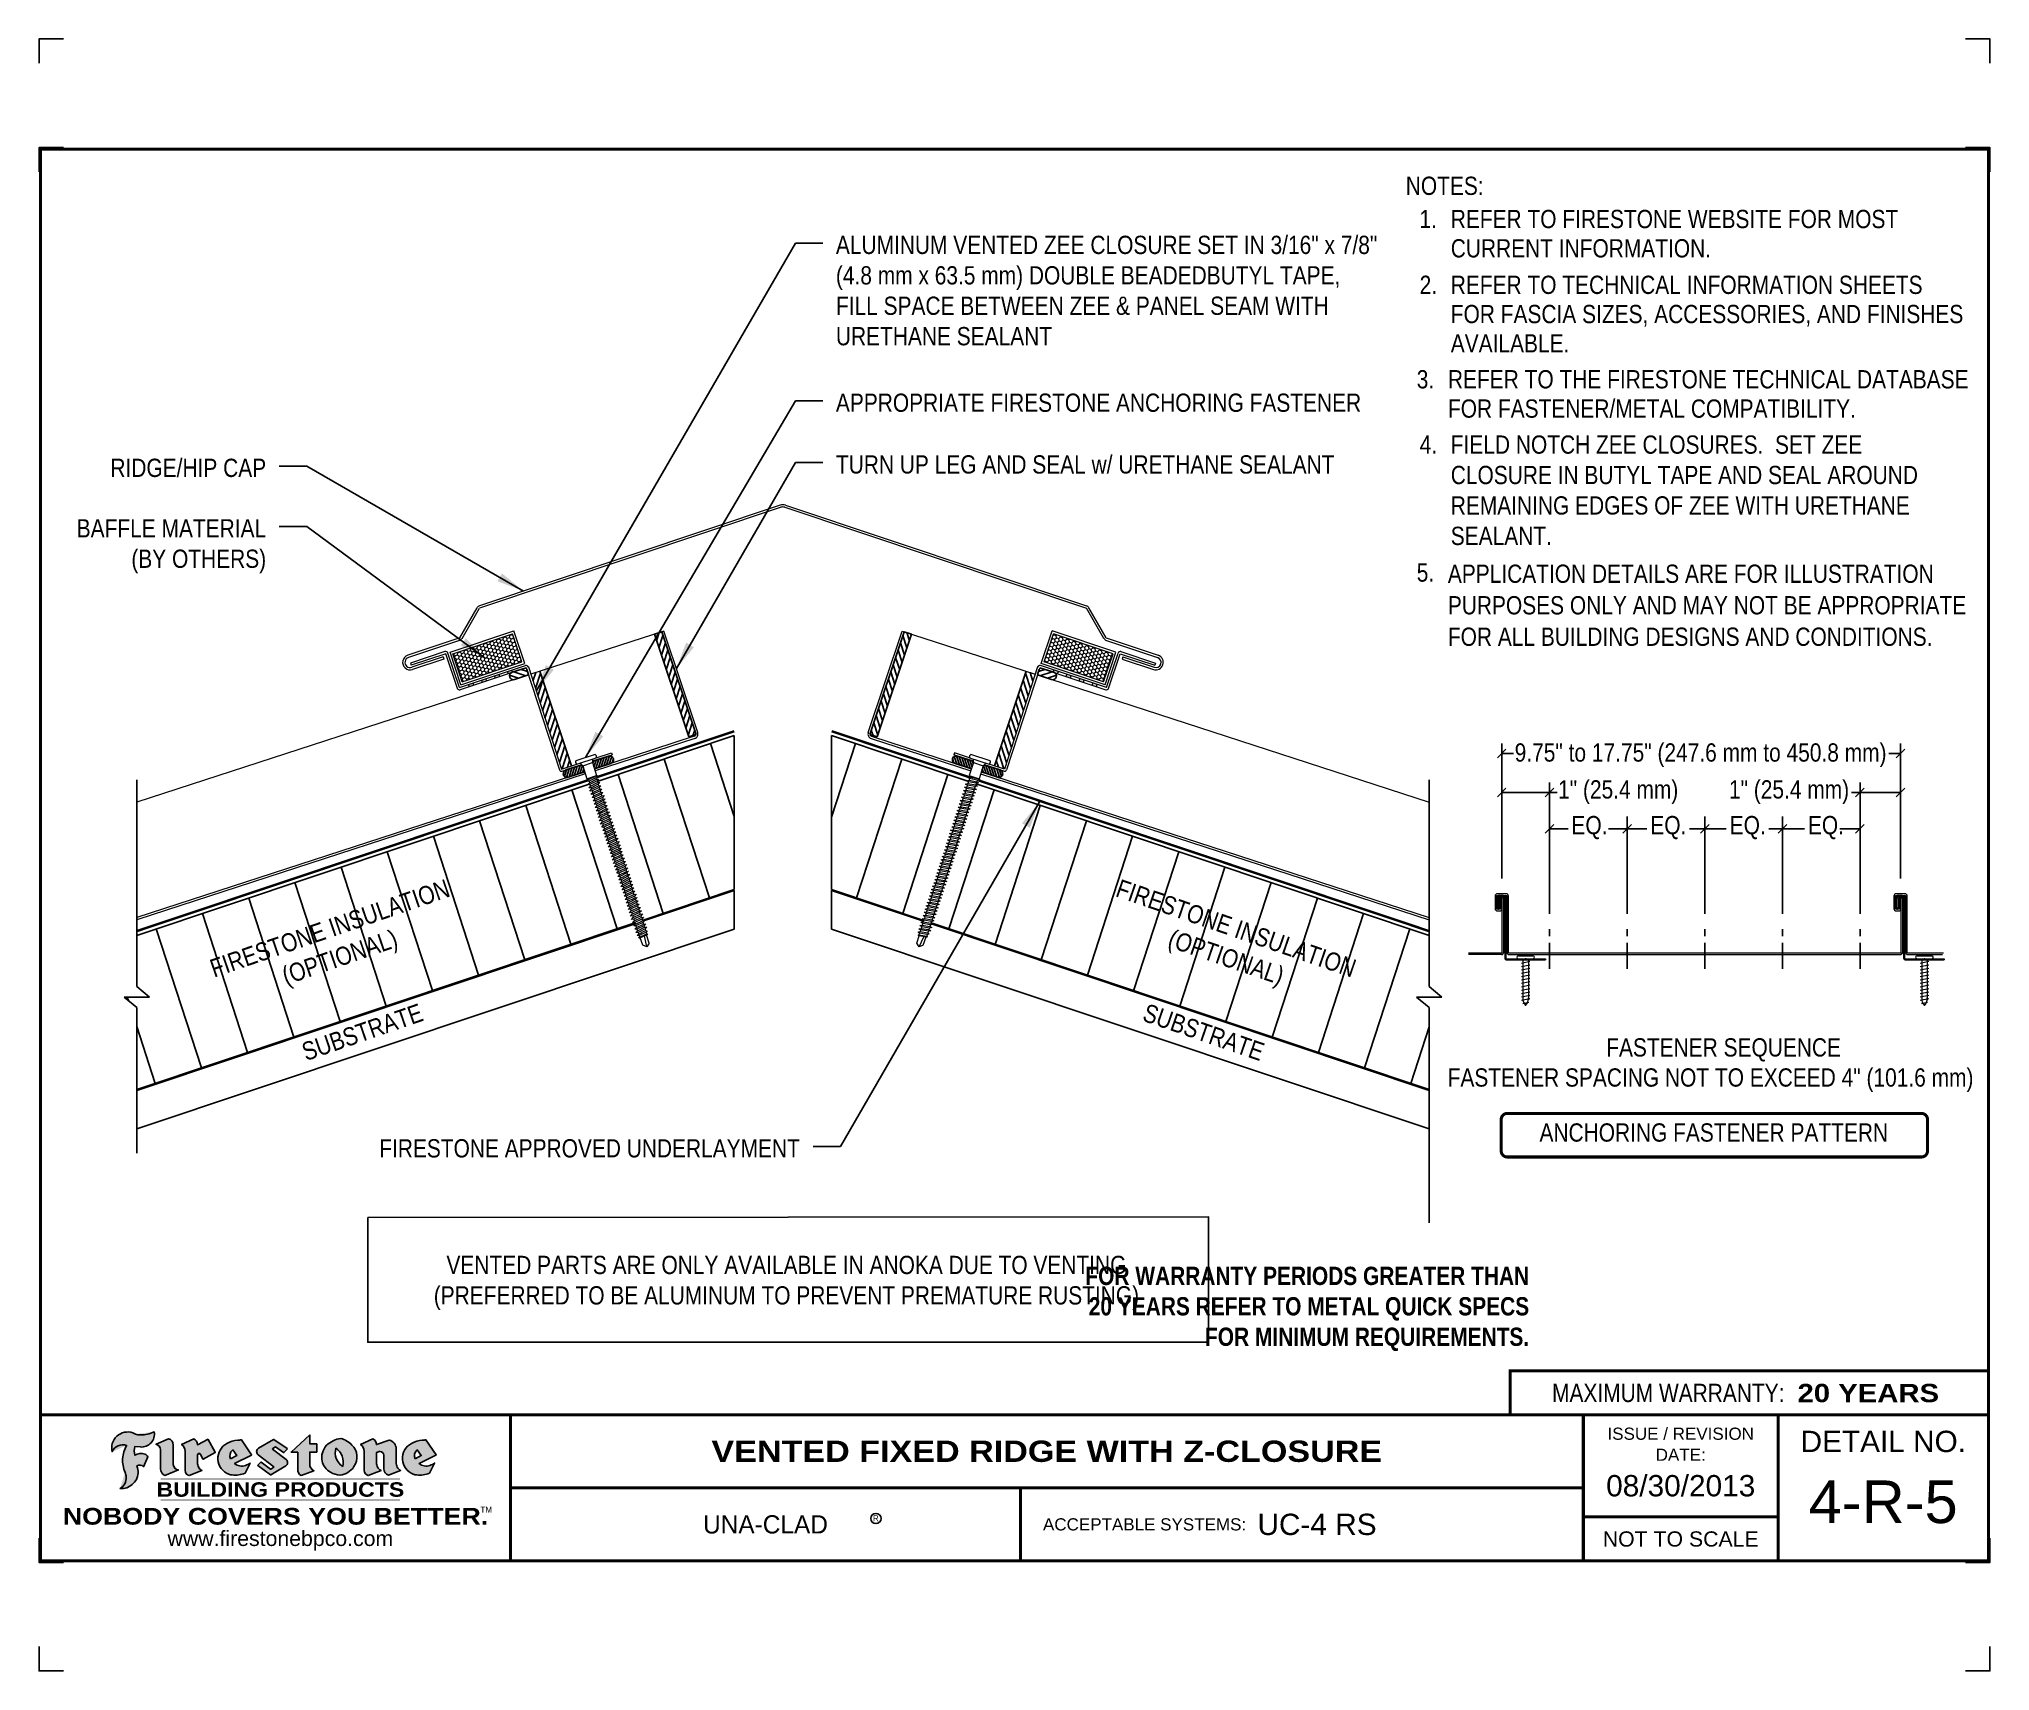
# Model space of a CAD drawing. Header units: inches. Extents: x 0 to 20, y 0 to 16.8.
import ezdxf
from ezdxf.enums import TextEntityAlignment as Align

# ---------------------------------------------------------------- set-up
doc = ezdxf.new("R2010")
doc.units = ezdxf.units.IN
doc.header["$MEASUREMENT"] = 0
doc.linetypes.add('HIDDEN', pattern=[0.375, 0.25, -0.125])
doc.layers.get('0').update_dxf_attribs({"linetype": 'CONTINUOUS'})
doc.layers.get('DEFPOINTS').update_dxf_attribs({"linetype": 'CONTINUOUS'})
doc.layers.add('FSBP-ACCESSORY-FIRESTONE', color=7, linetype='CONTINUOUS', lineweight=9)
doc.layers.add('FSBP-TRIMS', color=7, linetype='CONTINUOUS', lineweight=9)
for name, color, linetype in [('FSBP-ANNO-NOTE', 7, 'CONTINUOUS'), ('FSBP-INSULATION', 7, 'CONTINUOUS'), ('FSBP-MEMBRANE', 7, 'CONTINUOUS'), ('FSBP-SEALANTS', 1, 'CONTINUOUS'), ('FSBP-SUBSTRATE-GENERIC', 9, 'CONTINUOUS'), ('FSBP-TTLB', 7, 'CONTINUOUS'), ('FSBP-TTLB-BORDER', 7, 'CONTINUOUS'), ('FSBP-TTLB-TEXT', 7, 'CONTINUOUS'), ('FSBP-WALL-CURB', 9, 'CONTINUOUS')]:
    doc.layers.add(name, color=color, linetype=linetype)
doc.styles.add('ARIAL', font='arial.ttf')
doc.styles.add('ARIAL_BOLD', font='')
doc.styles.add('ARIAL_NAR', font='ARIALN.TTF')
doc.styles.add('BANKGOTHIC', font='bgothm.ttf')
doc.styles.add('FSBP_ARIAL_NAR', font='ARIALN.TTF')
doc.styles.add('TXT', font='simplex.shx')
doc.styles.get('ARIAL_BOLD').set_extended_font_data('Arial Black')
doc.linetypes.add('TRACKS', pattern='A,0.15,[130,ltypeshp.shx,S=0.25,R=0,X=0,Y=0],0.15', length=0.3)
doc.dimstyles.new('STANDARD$7', dxfattribs={"dimscale": 1.5, "dimtxt": 0.2, "dimasz": 0.1, "dimexe": 0.1, "dimexo": 0.125, "dimgap": 0.09, "dimtad": 0, "dimdec": 3, "dimzin": 4, "dimdsep": 46, "dimtxsty": 'TXT', "dimcen": 0.09, "dimadec": 0, "dimazin": 0, "dimtfac": 1, "dimtdec": 3, "dimtofl": 0, "dimtmove": 2, "dimatfit": 3, "dimfxl": 0, "dimtolj": 1, "dimtzin": 4, "dimarcsym": 0})
pattern_1 = [(72, (14.250035, 2.31166), (0.04458077, -0.01448517), [])]
pattern_2 = [(108, (1.026952, 2.31166), (-0.04458077, -0.01448517), [])]

msp = doc.modelspace()

# ---------------------------------------------------------------- texts
at = {"layer": 'FSBP-ANNO-NOTE', "style": 'FSBP_ARIAL_NAR'}
for s, p in [('NOTES:', (14.033, 15.254)), ('REFER TO FIRESTONE WEBSITE FOR MOST', (14.495, 14.913)), ('CURRENT INFORMATION.', (14.495, 14.612)), ('REFER TO TECHNICAL INFORMATION SHEETS', (14.495, 14.237)), ('FOR FASCIA SIZES, ACCESSORIES, AND FINISHES', (14.495, 13.937)), ('AVAILABLE.', (14.495, 13.636)), ('REFER TO THE FIRESTONE TECHNICAL DATABASE', (14.466, 13.267)), ('FOR FASTENER/METAL COMPATIBILITY.', (14.466, 12.966))]:
    msp.add_text(s, height=0.1875, dxfattribs=at).set_placement(p, align=Align.MIDDLE_LEFT)
for s, p in [('1.', (14.263, 14.913)), ('2.', (14.265, 14.237)), ('3.', (14.235, 13.267)), ('4.', (14.265, 12.597)), ('5.', (14.235, 11.282))]:
    msp.add_text(s, height=0.1875, dxfattribs=at).set_placement(p, align=Align.MIDDLE_CENTER)
for s, p in [('9.75" to 17.75" (247.6 mm to 450.8 mm)', (15.151, 9.34)), ('1" (25.4 mm)', (15.597, 8.961)), ('1" (25.4 mm)', (17.351, 8.961)), ('EQ.', (15.734, 8.594)), ('EQ.', (16.544, 8.594)), ('EQ.', (17.359, 8.594)), ('EQ.', (18.162, 8.594)), ('FASTENER SEQUENCE', (16.091, 6.311)), ('FASTENER SPACING NOT TO EXCEED 4" (101.6 mm)', (14.463, 6.002)), ('ANCHORING FASTENER PATTERN', (15.406, 5.437))]:
    msp.add_text(s, height=0.1875, dxfattribs=at).set_placement(p)
for rotation, p in [(19, (3.32, 6.562)), (341, (11.958, 6.561))]:
    msp.add_text('SUBSTRATE', height=0.1875, rotation=rotation, dxfattribs=at).set_placement(p, align=Align.MIDDLE_CENTER)
at = {"layer": 'FSBP-ANNO-NOTE', "char_height": 0.1875, "style": 'FSBP_ARIAL_NAR'}
for s, insert, attachment_point in [('ALUMINUM VENTED ZEE CLOSURE SET IN 3/16" x 7/8" \\P(4.8 mm x 63.5 mm) DOUBLE BEADEDBUTYL TAPE, \\PFILL SPACE BETWEEN ZEE & PANEL SEAM WITH \\PURETHANE SEALANT', (8.182, 14.741), 1), ('APPROPRIATE FIRESTONE ANCHORING FASTENER', (8.182, 13.12), 1), ('RIDGE/HIP CAP', (2.332, 12.451), 3), ('TURN UP LEG AND SEAL w/ URETHANE SEALANT', (8.182, 12.486), 1), ('BAFFLE MATERIAL \\P(BY OTHERS)', (2.332, 11.83), 3), ('FIRESTONE APPROVED UNDERLAYMENT', (7.812, 5.462), 3), ('{\\fArial Narrow|b1|i0|c0|p34;FOR WARRANTY PERIODS GREATER THAN\\P20 YEARS REFER TO METAL QUICK SPECS\\PFOR MINIMUM REQUIREMENTS.}', (15.3, 4.152), 3)]:
    msp.add_mtext(s, dxfattribs=dict(at, insert=insert, attachment_point=attachment_point))
at = {"layer": 'FSBP-ANNO-NOTE', "insert": (14.495, 12.69), "char_height": 0.1875, "width": 5.18887, "attachment_point": 1, "style": 'FSBP_ARIAL_NAR'}
msp.add_mtext('FIELD NOTCH ZEE CLOSURES.  SET ZEE CLOSURE IN BUTYL TAPE AND SEAL AROUND REMAINING EDGES OF ZEE WITH URETHANE SEALANT.', dxfattribs=at)
at = {"layer": 'FSBP-ANNO-NOTE', "char_height": 0.1875, "width": 2.80969, "attachment_point": 2, "style": 'FSBP_ARIAL_NAR'}
for insert, rotation in [((2.955, 7.717), 19), ((12.322, 7.717), 341)]:
    msp.add_mtext('FIRESTONE INSULATION (OPTIONAL)', dxfattribs=dict(at, insert=insert, rotation=rotation))
at = {"layer": 'FSBP-TRIMS', "style": 'FSBP_ARIAL_NAR'}
for s, p in [('APPLICATION DETAILS ARE FOR ILLUSTRATION', (14.465, 11.176)), ('PURPOSES ONLY AND MAY NOT BE APPROPRIATE', (14.465, 10.852)), ('FOR ALL BUILDING DESIGNS AND CONDITIONS.', (14.465, 10.529))]:
    msp.add_text(s, height=0.1875, dxfattribs=at).set_placement(p)
at = {"layer": 'FSBP-TRIMS', "insert": (7.674, 3.986), "char_height": 0.1875, "width": 8.20729, "attachment_point": 5, "style": 'FSBP_ARIAL_NAR'}
msp.add_mtext('VENTED PARTS ARE ONLY AVAILABLE IN ANOKA DUE TO VENTING (PREFERRED TO BE ALUMINUM TO PREVENT PREMATURE RUSTING)', dxfattribs=at)

# ---------------------------------------------------------------- blocks, each defined once
blk = doc.blocks.new('A$C486F1324')
at = {"layer": 'FSBP-TTLB-TEXT'}
h = blk.add_hatch(color=1, dxfattribs=at)
edge = h.paths.add_edge_path()
edge.add_arc((1.053, 2.433), 0.132, 264.041, 370.3106)
edge.add_arc((1.043, 2.752), 0.327, 270.0506, 295.2346, ccw=False)
edge.add_arc((1.038, 2.564), 0.139, 249.3281, 272.0749, ccw=False)
edge.add_line((0.989, 2.434), (0.963, 2.446))
edge.add_arc((0.91, 2.291), 0.163, 70.8459, 194.3325)
edge.add_arc((0.86, 2.205), 0.118, 70.9695, 156.9641, ccw=False)
edge.add_arc((1.169, 2.162), 0.311, 150.3231, 203.2084)
edge.add_arc((0.772, 1.99), 0.122, 0.8849, 24.3467, ccw=False)
edge.add_arc((0.765, 1.983), 0.129, -58.3666, 3.6217, ccw=False)
edge.add_arc((0.841, 2.052), 0.178, 267.2205, 354.1382)
edge.add_arc((0.806, 2.03), 0.213, 0.9996, 21.005)
edge.add_arc((1.034, 2.064), 0.0514, 40.8212, 125.5273, ccw=False)
edge.add_line((1.073, 2.098), (1.118, 2.2))
edge.add_arc((1.056, 2.161), 0.0733, 32.3168, 66.3148)
edge.add_arc((1.048, 2.125), 0.11, 69.8179, 125.2547)
edge.add_arc((1.143, 2.262), 0.166, 164.157, 196.5811, ccw=False)
edge.add_line((0.984, 2.307), (1.039, 2.301))
h = blk.add_hatch(color=1, dxfattribs=at)
edge = h.paths.add_edge_path()
edge.add_line((2.779, 2.424), (2.779, 2.334))
edge.add_arc((2.781, 2.334), 0.00231, 180, 270)
edge.add_line((2.781, 2.332), (2.851, 2.332))
edge.add_arc((2.851, 2.329), 0.00231, 0, 90, ccw=False)
edge.add_line((2.853, 2.329), (2.853, 2.252))
edge.add_arc((2.851, 2.252), 0.00231, 270, 360, ccw=False)
edge.add_line((2.851, 2.249), (2.781, 2.249))
edge.add_arc((2.781, 2.247), 0.00231, 90, 180)
edge.add_line((2.779, 2.247), (2.779, 2.127))
edge.add_arc((2.852, 2.124), 0.0734, 177.0803, 245.325)
edge.add_line((2.822, 2.057), (2.69, 2.008))
edge.add_arc((2.724, 2.067), 0.0675, 177.0345, 239.6926, ccw=False)
edge.add_line((2.657, 2.07), (2.657, 2.247))
edge.add_arc((2.654, 2.247), 0.00231, 360, 450)
edge.add_line((2.654, 2.249), (2.588, 2.249))
edge.add_line((2.588, 2.249), (2.779, 2.424))
h = blk.add_hatch(color=1, dxfattribs=at)
edge = h.paths.add_edge_path()
edge.add_line((1.291, 2.008), (1.431, 2.065))
edge.add_arc((1.437, 2.122), 0.0573, 181.9718, 264.3185, ccw=False)
edge.add_line((1.379, 2.12), (1.379, 2.321))
edge.add_arc((1.31, 2.32), 0.0691, 0.0934, 72.4283)
edge.add_line((1.331, 2.386), (1.202, 2.328))
edge.add_arc((1.191, 2.272), 0.0573, -0.0174, 78.3221, ccw=False)
edge.add_line((1.248, 2.272), (1.248, 2.076))
edge.add_arc((1.321, 2.075), 0.0731, 179.4272, 245.3846)
h = blk.add_hatch(color=1, dxfattribs=at)
edge = h.paths.add_edge_path()
edge.add_line((1.808, 2.247), (1.738, 2.379))
edge.add_arc((1.736, 2.378), 0.00231, 27.872, 117.3767)
edge.add_line((1.735, 2.38), (1.626, 2.324))
edge.add_arc((1.563, 2.325), 0.0636, 359.1658, 425.8794)
edge.add_line((1.589, 2.383), (1.463, 2.326))
edge.add_arc((1.423, 2.26), 0.076, -3.4414, 59.0799, ccw=False)
edge.add_line((1.499, 2.256), (1.499, 2.058))
edge.add_arc((1.556, 2.063), 0.057, 184.1557, 255.3066)
edge.add_line((1.542, 2.007), (1.673, 2.06))
edge.add_arc((1.704, 2.129), 0.0752, 207.5161, 245.6492, ccw=False)
edge.add_arc((1.737, 2.139), 0.109, 179.4823, 204.5538, ccw=False)
edge.add_line((1.627, 2.14), (1.627, 2.218))
edge.add_arc((1.644, 2.217), 0.0169, 28.3562, 174.855, ccw=False)
edge.add_arc((1.643, 2.211), 0.0211, 22.2169, 40.1021, ccw=False)
edge.add_line((1.663, 2.219), (1.682, 2.176))
edge.add_arc((1.684, 2.177), 0.00231, 204.5451, 299.6324)
edge.add_line((1.686, 2.175), (1.807, 2.244))
edge.add_line((1.807, 2.244), (1.808, 2.247))
h = blk.add_hatch(color=1, dxfattribs=at)
h.paths.add_polyline_path([(2.079, 2.373, 0.025243), (2.041, 2.37, 0.121361), (1.917, 2.33, 0.615167), (1.948, 2.021, 0.053068), (1.984, 2.013, 0.115093), (2.115, 2.031), (2.167, 2.136, -0.087554), (2.12, 2.112, -0.265592), (2.008, 2.13), (2.181, 2.217, 0.451895), (2.182, 2.22)])
h.paths.add_polyline_path([(2.03, 2.212), (1.967, 2.179, -0.372053), (1.989, 2.27)], flags=16)
h = blk.add_hatch(color=1, dxfattribs=at)
edge = h.paths.add_edge_path()
edge.add_arc((2.276, 2.253), 0.0415, 123.2081, 232.2027, ccw=False)
edge.add_line((2.253, 2.288), (2.409, 2.377))
edge.add_arc((2.41, 2.375), 0.00231, 55.6464, 119.6543, ccw=False)
edge.add_line((2.412, 2.377), (2.547, 2.284))
edge.add_arc((2.546, 2.282), 0.00231, -42.7311, 54.4661, ccw=False)
edge.add_line((2.548, 2.28), (2.514, 2.244))
edge.add_arc((2.512, 2.245), 0.00231, 233.7527, 317.2689, ccw=False)
edge.add_line((2.511, 2.244), (2.429, 2.303))
edge.add_arc((2.428, 2.301), 0.00231, 53.7527, 124.4136)
edge.add_line((2.427, 2.303), (2.399, 2.284))
edge.add_arc((2.4, 2.282), 0.00231, 124.4136, 231.8459)
edge.add_line((2.398, 2.28), (2.536, 2.173))
edge.add_arc((2.51, 2.14), 0.0415, -55.2123, 51.8459, ccw=False)
edge.add_line((2.534, 2.106), (2.38, 2.013))
edge.add_arc((2.379, 2.015), 0.00231, 233.2956, 301.2087, ccw=False)
edge.add_line((2.377, 2.013), (2.247, 2.11))
edge.add_arc((2.248, 2.112), 0.00231, 135.5134, 233.218, ccw=False)
edge.add_line((2.247, 2.114), (2.278, 2.146))
edge.add_arc((2.28, 2.145), 0.00231, 53.0353, 135.5134, ccw=False)
edge.add_line((2.281, 2.146), (2.377, 2.074))
edge.add_arc((2.379, 2.076), 0.00231, 233.0353, 302.2363)
edge.add_line((2.38, 2.074), (2.41, 2.093))
edge.add_arc((2.409, 2.095), 0.00231, 302.2363, 412.2027)
edge.add_line((2.41, 2.097), (2.251, 2.22))
h = blk.add_hatch(color=1, dxfattribs=at)
edge = h.paths.add_edge_path(flags=16)
edge.add_arc((2.956, 2.146), 0.168, 344.5559, 417.014)
edge.add_arc((3.21, 2.242), 0.168, 164.5559, 237.014)
edge = h.paths.add_edge_path()
edge.add_arc((3.085, 2.191), 0.183, 136.0915, 191.2134)
edge.add_arc((3.081, 2.199), 0.18, 194.0167, 240.6664)
edge.add_arc((3.114, 2.246), 0.238, 239.2975, 264.289)
edge.add_arc((3.064, 2.212), 0.204, 277.1987, 326.5036)
edge.add_arc((3.093, 2.197), 0.171, 325.3769, 406.3828)
edge.add_arc((3.027, 2.141), 0.257, 44.2846, 73.829)
edge.add_arc((3.133, 2.132), 0.258, 97.5029, 134.1039)
h = blk.add_hatch(color=1, dxfattribs=at)
edge = h.paths.add_edge_path()
edge.add_line((3.338, 2.059), (3.338, 2.256))
edge.add_arc((3.262, 2.26), 0.076, 356.5586, 419.0799)
edge.add_line((3.301, 2.326), (3.428, 2.383))
edge.add_arc((3.402, 2.325), 0.0636, 0.3963, 65.8794, ccw=False)
edge.add_line((3.465, 2.325), (3.596, 2.371))
edge.add_arc((3.571, 2.278), 0.0969, 2.367, 75.1862, ccw=False)
edge.add_line((3.668, 2.282), (3.668, 2.142))
edge.add_arc((3.778, 2.139), 0.109, 178.3666, 204.5538)
edge.add_arc((3.745, 2.129), 0.0752, 207.5161, 245.2241)
edge.add_line((3.713, 2.06), (3.588, 2.01))
edge.add_arc((3.611, 2.078), 0.0718, 180.3329, 251.5102, ccw=False)
edge.add_line((3.539, 2.078), (3.539, 2.216))
edge.add_arc((3.502, 2.216), 0.0373, 359.3451, 449.05)
edge.add_arc((3.498, 2.189), 0.0645, 86.294, 119.8211)
edge.add_line((3.466, 2.245), (3.466, 2.14))
edge.add_arc((3.576, 2.139), 0.109, 179.4823, 204.5538)
edge.add_arc((3.543, 2.129), 0.0752, 207.5161, 245.6492)
edge.add_line((3.512, 2.06), (3.381, 2.007))
edge.add_arc((3.395, 2.063), 0.0569, 183.9299, 255.3185, ccw=False)
h = blk.add_hatch(color=1, dxfattribs=at)
h.paths.add_polyline_path([(3.973, 2.373, 0.025243), (3.935, 2.37, 0.108564), (3.824, 2.337, 0.64259), (3.843, 2.021, 0.053068), (3.878, 2.013, 0.115093), (4.009, 2.031), (4.061, 2.136, -0.087554), (4.014, 2.112, -0.265592), (3.903, 2.13), (4.075, 2.217, 0.451895), (4.076, 2.22)])
h.paths.add_polyline_path([(3.924, 2.212), (3.861, 2.179, -0.372053), (3.883, 2.27)], flags=16)
blk.add_circle((8.593, 1.566), 0.0527)
at = {"layer": 'DEFPOINTS', "linetype": 'Continuous', "ltscale": 1.75}
for points in [[(0, 16.512), (0, 16.762), (0.25, 16.762)], [(20.031, 16.512), (20.031, 16.762), (19.781, 16.762)], [(0, 0.25), (0, 0), (0.25, 0)], [(20.031, 0.25), (20.031, 0), (19.781, 0)]]:
    blk.add_lwpolyline(points, dxfattribs=at)
at = {"layer": 'DEFPOINTS', "color": 1}
for points in [[(0.25, 15.646), (0, 15.646), (0, 15.396)], [(20.031, 15.396), (20.031, 15.646), (19.781, 15.646)], [(0.25, 1.115), (0, 1.115), (0, 1.365)], [(20.031, 1.365), (20.031, 1.115), (19.781, 1.115)]]:
    blk.add_lwpolyline(points, dxfattribs=at)
at = {"layer": 'FSBP-TTLB', "const_width": 0.0312}
blk.add_lwpolyline([(15.106, 2.631), (20.016, 2.631), (20.016, 3.082), (15.106, 3.082)], close=True, dxfattribs=at)
for points in [[(0.016, 2.631), (0.016, 1.131), (20.016, 1.131), (20.016, 2.631), (0.016, 2.631)], [(4.841, 2.631), (4.841, 1.881)], [(15.856, 2.631), (15.856, 1.131)], [(17.857, 2.631), (17.857, 1.131)], [(20.016, 2.631), (20.016, 1.131)], [(4.841, 1.881), (15.856, 1.881)], [(4.841, 1.881), (4.841, 1.131)], [(15.856, 1.582), (17.857, 1.582)]]:
    blk.add_lwpolyline(points, dxfattribs=at)
at = {"layer": 'FSBP-TTLB-BORDER', "const_width": 0.0312}
blk.add_lwpolyline([(20.016, 2.631), (20.016, 15.631), (0.016, 15.631), (0.016, 2.631)], dxfattribs=at)
at = {"layer": 'FSBP-TTLB-TEXT', "color": 1}
blk.add_line((0.751, 2.251), (0.751, 2.251), dxfattribs=at)
for points in [[(1.039, 2.301, 0.500051), (1.183, 2.456, -0.11033), (1.043, 2.425, -0.099579), (0.989, 2.434), (0.963, 2.446, 0.597816), (0.751, 2.251, -0.393883), (0.899, 2.316, 0.234941), (0.883, 2.04, -0.10273), (0.894, 1.991, -0.277269), (0.833, 1.873, 0.398543), (1.019, 2.033, 0.087512), (1.005, 2.106, -0.387403), (1.073, 2.098), (1.118, 2.2, 0.149442), (1.086, 2.228, 0.24672), (0.984, 2.215, -0.142429), (0.984, 2.307), (1.039, 2.301)], [(2.779, 2.424), (2.779, 2.334, 0.414214), (2.781, 2.332), (2.851, 2.332, -0.414214), (2.853, 2.329), (2.853, 2.252, -0.414214), (2.851, 2.249), (2.781, 2.249, 0.414214), (2.779, 2.247), (2.779, 2.127, 0.306899), (2.822, 2.057), (2.69, 2.008, -0.280419), (2.657, 2.07), (2.657, 2.247, 0.414214), (2.654, 2.249), (2.588, 2.249), (2.779, 2.424)], [(2.182, 2.22), (2.079, 2.373, 0.025243), (2.041, 2.37, 0.108564), (1.929, 2.337, 0.64259), (1.948, 2.021, 0.053068), (1.984, 2.013, 0.115093), (2.115, 2.031), (2.167, 2.136, -0.087554), (2.12, 2.112, -0.265592), (2.008, 2.13), (2.181, 2.217)], [(4.076, 2.22), (3.973, 2.373, 0.025243), (3.935, 2.37, 0.108564), (3.824, 2.337, 0.64259), (3.843, 2.021, 0.053068), (3.878, 2.013, 0.115093), (4.009, 2.031), (4.061, 2.136, -0.087554), (4.014, 2.112, -0.265592), (3.903, 2.13), (4.075, 2.217)], [(4.075, 2.217, 0.451895), (4.076, 2.22, 0.451895)]]:
    blk.add_lwpolyline(points, format="xyb", dxfattribs=at)
for points in [[(1.291, 2.008), (1.431, 2.065, -0.37561), (1.379, 2.12), (1.379, 2.321, 0.326536), (1.331, 2.386), (1.202, 2.328, -0.355786), (1.248, 2.272), (1.248, 2.076, 0.296011)], [(1.808, 2.247), (1.738, 2.379, 0.411684), (1.735, 2.38), (1.626, 2.324, 0.299603), (1.589, 2.383), (1.463, 2.326, -0.279776), (1.499, 2.256), (1.499, 2.058, 0.320829), (1.542, 2.007), (1.673, 2.06, -0.16794), (1.637, 2.094, -0.109833), (1.627, 2.14), (1.627, 2.218, -0.743335), (1.659, 2.225, -0.078198), (1.663, 2.219), (1.682, 2.176, 0.440465), (1.686, 2.175), (1.807, 2.244)], [(1.967, 2.179), (2.03, 2.212), (1.989, 2.27, 0.372053)], [(2.251, 2.22, -0.515004), (2.253, 2.288), (2.409, 2.377, -0.286782), (2.412, 2.377), (2.547, 2.284, -0.451503), (2.548, 2.28), (2.514, 2.244, -0.381444), (2.511, 2.244), (2.429, 2.303, 0.318472), (2.427, 2.303), (2.399, 2.284, 0.506409), (2.398, 2.28), (2.536, 2.173, -0.50436), (2.534, 2.106), (2.38, 2.013, -0.305316), (2.377, 2.013), (2.247, 2.11, -0.45417), (2.247, 2.114), (2.278, 2.146, -0.376264), (2.281, 2.146), (2.377, 2.074, 0.31147), (2.38, 2.074), (2.41, 2.093, 0.520381), (2.41, 2.097)], [(2.953, 2.318, 0.245263), (2.906, 2.155, 0.206406), (2.992, 2.042, 0.10948), (3.09, 2.01, 0.218515), (3.234, 2.099, 0.368949), (3.212, 2.321, 0.129631), (3.099, 2.388, 0.161074)], [(3.118, 2.101, 0.327131), (3.048, 2.287, 0.327131)], [(3.338, 2.059), (3.338, 2.256, 0.279776), (3.301, 2.326), (3.428, 2.383, -0.293762), (3.465, 2.325), (3.596, 2.371, -0.328876), (3.668, 2.282), (3.668, 2.142, 0.114763), (3.678, 2.094, 0.166033), (3.713, 2.06), (3.588, 2.01, -0.320956), (3.539, 2.078), (3.539, 2.216, 0.412706), (3.503, 2.253, 0.147342), (3.466, 2.245), (3.466, 2.14, 0.109833), (3.476, 2.094, 0.16794), (3.512, 2.06), (3.381, 2.007, -0.321973), (3.338, 2.059, 29.147628)], [(3.861, 2.179), (3.924, 2.212), (3.883, 2.27, 0.372053)]]:
    blk.add_lwpolyline(points, format="xyb", close=True, dxfattribs=at)
at = {"layer": 'FSBP-TTLB-TEXT'}
for points, const_width in [([(1.25, 1.972), (3.707, 1.972)], 0.00781), ([(10.077, 1.881), (10.077, 1.131)], 0.0312), ([(1.25, 1.755), (3.707, 1.755)], 0.00781)]:
    blk.add_lwpolyline(points, dxfattribs=dict(at, const_width=const_width))
at = {"layer": 'FSBP-TTLB-TEXT', "color": 1}
for centre, start, end in [((1.806, 2.246), 299.6324, 27.872), ((2.18, 2.219), 296.7305, 34.0023)]:
    blk.add_arc(centre, 0.00231, start, end, dxfattribs=at)
at = {"layer": 'FSBP-TTLB-TEXT', "style": 'ARIAL_NAR'}
blk.add_text('MAXIMUM WARRANTY:', height=0.1875, dxfattribs=at).set_placement((17.921, 2.856), align=Align.MIDDLE_RIGHT)
at = {"layer": 'FSBP-TTLB-TEXT'}
for s, height, style, p in [('ISSUE / REVISION', 0.125, 'ARIAL', (16.856, 2.437)), ('DETAIL NO.', 0.2188, 'ARIAL', (18.936, 2.358)), ('DATE:', 0.125, 'ARIAL', (16.856, 2.221)), ('www.firestonebpco.com', 0.15625, 'ARIAL', (2.478, 1.362)), ('UNA-CLAD', 0.1875, 'BANKGOTHIC', (7.459, 1.506)), ('R', 0.0625, 'BANKGOTHIC', (8.592, 1.568)), ('NOT TO SCALE', 0.15625, 'ARIAL', (16.856, 1.356))]:
    blk.add_text(s, height=height, dxfattribs=dict(at, style=style)).set_placement(p, align=Align.MIDDLE_CENTER)
at = {"layer": 'FSBP-TTLB-TEXT', "lineweight": 18, "style": 'ARIAL_BOLD'}
blk.add_text('BUILDING PRODUCTS', height=0.14844, dxfattribs=at).set_placement((2.478, 1.864), align=Align.MIDDLE_CENTER)
at = {"layer": 'FSBP-TTLB-TEXT', "color": 1}
for s, height, style, p in [('NOBODY COVERS YOU BETTER.', 0.17188, 'ARIAL_BOLD', (2.428, 1.589)), ('TM', 0.0625, 'BANKGOTHIC', (4.592, 1.658))]:
    blk.add_text(s, height=height, dxfattribs=dict(at, style=style)).set_placement(p, align=Align.MIDDLE_CENTER)
at = {"layer": 'FSBP-TTLB-TEXT', "style": 'ARIAL'}
blk.add_text('ACCEPTABLE SYSTEMS:', height=0.125, dxfattribs=at).set_placement((10.308, 1.506), align=Align.MIDDLE_LEFT)
at = {"layer": 'FSBP-TTLB-TEXT'}
for tag, height, style, p in [('MAXIMUM_WARRANTY', 0.188, 'ARIAL_BOLD', (18.055, 2.855)), ('ACCPT_SYSTEMS', 0.219, 'ARIAL', (12.51, 1.506))]:
    blk.add_attdef(tag, text='', height=height, dxfattribs=dict(at, style=style)).set_placement(p, align=Align.MIDDLE_LEFT)
for tag, height, style, p in [('DETAIL_DESCP_LINE_1', 0.219, 'ARIAL_BOLD', (10.347, 2.257)), ('ISSUE_REV_DATE', 0.219, 'ARIAL', (16.856, 1.903)), ('DETAIL_NUMBER', 0.438, 'ARIAL', (18.935, 1.738))]:
    blk.add_attdef(tag, text='', height=height, dxfattribs=dict(at, style=style)).set_placement(p, align=Align.MIDDLE_CENTER)

# ---------------------------------------------------------------- hatches: boundary and pattern name
at = {"layer": 'FSBP-ACCESSORY-FIRESTONE'}
h = msp.add_hatch(dxfattribs=at)
h.set_pattern_fill('HONEY', color=256, scale=0.1875, angle=341.5, style=0)
h.set_pattern_definition([(198.5, (13.034192, 2.37744), (-0.039779985, 0.00809333), [0.0234375, -0.046875]), (78.5, (13.034192, 2.37744), (0.02689902, 0.030403813), [0.0234375, -0.046875]), (138.5, (13.034192, 2.37744), (-0.012880964, 0.038497143), [-0.046875, 0.0234375])])
h.paths.add_polyline_path([(4.25, 10.448), (4.861, 10.652), (4.958, 10.364), (4.346, 10.159)])
h = msp.add_hatch(dxfattribs=at)
h.set_pattern_fill('HONEY', color=256, scale=0.1875, angle=341.5, style=0)
h.set_pattern_definition([(341.5, (2.242795, 2.37744), (0.039779985, 0.00809333), [0.0234375, -0.046875]), (101.5, (2.242795, 2.37744), (-0.02689902, 0.030403813), [0.0234375, -0.046875]), (41.5, (2.242795, 2.37744), (0.012880964, 0.038497143), [-0.046875, 0.0234375])])
h.paths.add_polyline_path([(11.027, 10.448), (10.416, 10.652), (10.319, 10.364), (10.931, 10.159)])
for points in [[(15.05, 7.32, 0.414214), (15.065, 7.305), (15.102, 7.305), (15.102, 7.315), (15.06, 7.315), (15.06, 7.384), (15.05, 7.384)], [(19.145, 7.32, 0.414214), (19.16, 7.305), (19.197, 7.305), (19.197, 7.315), (19.155, 7.315), (19.155, 7.384), (19.145, 7.384)]]:
    msp.add_hatch(color=256, dxfattribs=at).paths.add_polyline_path(points)
at = {"layer": 'FSBP-INSULATION'}
h = msp.add_hatch(dxfattribs=at)
h.set_pattern_fill('ANSI31', color=256, scale=4, angle=63, style=0)
h.paths.add_polyline_path([(5.191, 7.373), (5.186, 7.388), (5.162, 7.393), (5.181, 7.405), (5.175, 7.422), (5.151, 7.426), (5.17, 7.439), (5.164, 7.455), (5.14, 7.46), (5.159, 7.472), (5.153, 7.489), (5.129, 7.494), (5.148, 7.506), (5.142, 7.523), (5.118, 7.528), (5.137, 7.54), (5.131, 7.557), (5.107, 7.561), (5.126, 7.574), (5.12, 7.591), (5.096, 7.595), (5.115, 7.607), (5.109, 7.624), (5.085, 7.629), (5.104, 7.641), (5.098, 7.658), (5.074, 7.663), (5.093, 7.675), (5.087, 7.692), (5.063, 7.697), (5.082, 7.709), (5.076, 7.726), (5.052, 7.73), (5.071, 7.743), (5.066, 7.759), (5.041, 7.764), (5.06, 7.776), (5.055, 7.793), (5.03, 7.798), (5.049, 7.81), (5.044, 7.827), (5.019, 7.832), (5.038, 7.844), (5.033, 7.861), (5.008, 7.865), (5.027, 7.878), (5.022, 7.895), (4.997, 7.899), (5.016, 7.911), (5.011, 7.928), (4.986, 7.933), (5.005, 7.945), (5, 7.962), (4.975, 7.967), (4.994, 7.979), (4.989, 7.996), (4.964, 8.001), (4.983, 8.013), (4.978, 8.03), (4.953, 8.034), (4.972, 8.047), (4.967, 8.063), (4.942, 8.068), (4.961, 8.08), (4.956, 8.097), (4.931, 8.102), (4.95, 8.114), (4.945, 8.131), (4.92, 8.136), (4.939, 8.148), (4.934, 8.165), (4.909, 8.169), (4.928, 8.182), (4.923, 8.199), (4.898, 8.203), (4.917, 8.215), (4.912, 8.232), (4.887, 8.237), (4.908, 8.25), (4.903, 8.266), (4.878, 8.271), (4.897, 8.283), (4.892, 8.3), (4.867, 8.305), (4.886, 8.317), (4.881, 8.334), (4.856, 8.339), (4.875, 8.351), (4.87, 8.368), (4.845, 8.372), (4.864, 8.385), (4.859, 8.402), (4.834, 8.406), (4.853, 8.418), (4.848, 8.435), (4.823, 8.44), (4.842, 8.452), (4.837, 8.469), (4.812, 8.474), (4.831, 8.486), (4.826, 8.503), (4.801, 8.507), (4.82, 8.52), (4.815, 8.537), (4.79, 8.541), (4.809, 8.554), (4.804, 8.57), (4.779, 8.575), (4.798, 8.587), (4.793, 8.604), (4.768, 8.609), (4.788, 8.621), (4.782, 8.638), (4.757, 8.643), (4.777, 8.655), (4.771, 8.672), (4.746, 8.676), (4.766, 8.689), (4.76, 8.705), (4.735, 8.71), (4.755, 8.722), (4.749, 8.739), (4.725, 8.744), (4.744, 8.756), (4.738, 8.773), (4.714, 8.778), (4.733, 8.79), (4.729, 8.801), (1.004, 7.554), (1.004, 7.029), (1.134, 6.921), (0.903, 6.921), (0.895, 6.904), (1.004, 6.814), (1.004, 5.972)])
h.paths.add_polyline_path([(1.694, 7.332), (4.185, 8.19), (4.399, 7.57), (1.907, 6.712)], flags=24)
h.paths.add_polyline_path([(7.138, 8.025), (7.138, 9.607), (4.825, 8.832), (4.806, 8.821), (4.811, 8.804), (4.836, 8.799), (4.817, 8.787), (4.822, 8.77), (4.847, 8.765), (4.828, 8.753), (4.833, 8.736), (4.858, 8.731), (4.839, 8.719), (4.844, 8.702), (4.869, 8.698), (4.85, 8.685), (4.855, 8.669), (4.88, 8.664), (4.861, 8.652), (4.866, 8.635), (4.891, 8.63), (4.872, 8.618), (4.877, 8.601), (4.902, 8.596), (4.883, 8.584), (4.888, 8.567), (4.913, 8.563), (4.894, 8.55), (4.899, 8.533), (4.924, 8.529), (4.905, 8.517), (4.91, 8.5), (4.935, 8.495), (4.916, 8.483), (4.921, 8.466), (4.946, 8.461), (4.927, 8.449), (4.932, 8.432), (4.957, 8.427), (4.938, 8.415), (4.943, 8.398), (4.968, 8.394), (4.949, 8.381), (4.954, 8.365), (4.979, 8.36), (4.96, 8.348), (4.965, 8.331), (4.99, 8.326), (4.97, 8.314), (4.976, 8.297), (5.001, 8.292), (4.981, 8.28), (4.987, 8.263), (5.01, 8.258), (4.991, 8.246), (4.996, 8.229), (5.021, 8.224), (5.002, 8.212), (5.007, 8.195), (5.032, 8.191), (5.013, 8.178), (5.018, 8.162), (5.043, 8.157), (5.024, 8.145), (5.029, 8.128), (5.054, 8.123), (5.035, 8.111), (5.04, 8.094), (5.065, 8.089), (5.045, 8.077), (5.051, 8.06), (5.076, 8.056), (5.056, 8.043), (5.062, 8.026), (5.087, 8.022), (5.067, 8.01), (5.073, 7.993), (5.098, 7.988), (5.078, 7.976), (5.084, 7.959), (5.108, 7.954), (5.089, 7.942), (5.095, 7.925), (5.119, 7.921), (5.1, 7.908), (5.106, 7.891), (5.13, 7.887), (5.111, 7.874), (5.117, 7.858), (5.141, 7.853), (5.122, 7.841), (5.128, 7.824), (5.152, 7.819), (5.133, 7.807), (5.139, 7.79), (5.163, 7.785), (5.144, 7.773), (5.15, 7.756), (5.174, 7.752), (5.155, 7.739), (5.161, 7.723), (5.185, 7.718), (5.166, 7.706), (5.172, 7.689), (5.196, 7.684), (5.177, 7.672), (5.183, 7.655), (5.207, 7.65), (5.188, 7.638), (5.194, 7.621), (5.218, 7.617), (5.199, 7.604), (5.205, 7.587), (5.229, 7.583), (5.21, 7.571), (5.216, 7.554), (5.24, 7.549), (5.221, 7.537), (5.227, 7.52), (5.251, 7.515), (5.232, 7.503), (5.238, 7.486), (5.262, 7.481), (5.243, 7.469), (5.249, 7.452), (5.273, 7.448), (5.254, 7.435), (5.259, 7.419), (5.284, 7.414), (5.265, 7.402), (5.266, 7.398)])
h = msp.add_hatch(dxfattribs=at)
h.set_pattern_fill('ANSI31', color=256, scale=4, angle=63, style=0)
h.set_pattern_definition([(72, (15.277, 0), (0.475528, -0.154508), [])])
h.paths.add_polyline_path([(13.583, 7.332), (11.092, 8.19), (10.878, 7.57), (13.37, 6.712)], flags=24)
h.paths.add_polyline_path([(14.273, 6.814), (14.164, 6.904), (14.172, 6.921), (14.143, 6.921), (14.273, 7.029), (14.273, 7.554), (10.548, 8.801), (10.544, 8.79), (10.563, 8.778), (10.539, 8.773), (10.533, 8.756), (10.552, 8.744), (10.528, 8.739), (10.522, 8.722), (10.542, 8.71), (10.517, 8.705), (10.511, 8.689), (10.531, 8.676), (10.506, 8.672), (10.5, 8.655), (10.52, 8.643), (10.495, 8.638), (10.489, 8.621), (10.509, 8.609), (10.484, 8.604), (10.478, 8.587), (10.498, 8.575), (10.473, 8.57), (10.468, 8.554), (10.487, 8.541), (10.462, 8.537), (10.457, 8.52), (10.476, 8.507), (10.451, 8.503), (10.446, 8.486), (10.465, 8.474), (10.44, 8.469), (10.435, 8.452), (10.454, 8.44), (10.429, 8.435), (10.424, 8.418), (10.443, 8.406), (10.418, 8.402), (10.413, 8.385), (10.432, 8.372), (10.407, 8.368), (10.402, 8.351), (10.421, 8.339), (10.396, 8.334), (10.391, 8.317), (10.41, 8.305), (10.385, 8.3), (10.38, 8.283), (10.399, 8.271), (10.374, 8.266), (10.369, 8.25), (10.39, 8.237), (10.365, 8.232), (10.36, 8.215), (10.379, 8.203), (10.354, 8.199), (10.349, 8.182), (10.368, 8.169), (10.343, 8.165), (10.338, 8.148), (10.357, 8.136), (10.332, 8.131), (10.327, 8.114), (10.346, 8.102), (10.321, 8.097), (10.316, 8.08), (10.335, 8.068), (10.31, 8.063), (10.305, 8.047), (10.324, 8.034), (10.299, 8.03), (10.294, 8.013), (10.313, 8.001), (10.288, 7.996), (10.283, 7.979), (10.302, 7.967), (10.277, 7.962), (10.272, 7.945), (10.291, 7.933), (10.266, 7.928), (10.261, 7.911), (10.28, 7.899), (10.255, 7.895), (10.25, 7.878), (10.269, 7.865), (10.244, 7.861), (10.239, 7.844), (10.258, 7.832), (10.233, 7.827), (10.228, 7.81), (10.247, 7.798), (10.222, 7.793), (10.217, 7.776), (10.236, 7.764), (10.211, 7.759), (10.206, 7.743), (10.225, 7.73), (10.2, 7.726), (10.195, 7.709), (10.214, 7.697), (10.19, 7.692), (10.184, 7.675), (10.203, 7.663), (10.179, 7.658), (10.173, 7.641), (10.192, 7.629), (10.168, 7.624), (10.162, 7.607), (10.181, 7.595), (10.157, 7.591), (10.151, 7.574), (10.17, 7.561), (10.146, 7.557), (10.14, 7.54), (10.159, 7.528), (10.135, 7.523), (10.129, 7.506), (10.148, 7.494), (10.124, 7.489), (10.118, 7.472), (10.137, 7.46), (10.113, 7.455), (10.107, 7.439), (10.126, 7.426), (10.102, 7.422), (10.096, 7.405), (10.115, 7.393), (10.091, 7.388), (10.086, 7.373), (14.273, 5.972)])
h.paths.add_polyline_path([(8.138, 9.607), (8.138, 8.025), (10.011, 7.398), (10.012, 7.402), (9.993, 7.414), (10.018, 7.419), (10.023, 7.435), (10.004, 7.448), (10.028, 7.452), (10.034, 7.469), (10.015, 7.481), (10.039, 7.486), (10.045, 7.503), (10.026, 7.515), (10.05, 7.52), (10.056, 7.537), (10.037, 7.549), (10.061, 7.554), (10.067, 7.571), (10.048, 7.583), (10.072, 7.587), (10.078, 7.604), (10.059, 7.617), (10.083, 7.621), (10.089, 7.638), (10.07, 7.65), (10.094, 7.655), (10.1, 7.672), (10.081, 7.684), (10.105, 7.689), (10.111, 7.706), (10.092, 7.718), (10.116, 7.723), (10.122, 7.739), (10.103, 7.752), (10.127, 7.756), (10.133, 7.773), (10.114, 7.785), (10.138, 7.79), (10.144, 7.807), (10.125, 7.819), (10.149, 7.824), (10.155, 7.841), (10.136, 7.853), (10.16, 7.858), (10.166, 7.874), (10.147, 7.887), (10.171, 7.891), (10.177, 7.908), (10.158, 7.921), (10.182, 7.925), (10.188, 7.942), (10.168, 7.954), (10.193, 7.959), (10.199, 7.976), (10.179, 7.988), (10.204, 7.993), (10.21, 8.01), (10.19, 8.022), (10.215, 8.026), (10.221, 8.043), (10.201, 8.056), (10.226, 8.06), (10.232, 8.077), (10.212, 8.089), (10.237, 8.094), (10.242, 8.111), (10.223, 8.123), (10.248, 8.128), (10.253, 8.145), (10.234, 8.157), (10.259, 8.162), (10.264, 8.178), (10.245, 8.191), (10.27, 8.195), (10.275, 8.212), (10.256, 8.224), (10.281, 8.229), (10.286, 8.246), (10.267, 8.258), (10.29, 8.263), (10.296, 8.28), (10.276, 8.292), (10.301, 8.297), (10.306, 8.314), (10.287, 8.326), (10.312, 8.331), (10.317, 8.348), (10.298, 8.36), (10.323, 8.365), (10.328, 8.381), (10.309, 8.394), (10.334, 8.398), (10.339, 8.415), (10.32, 8.427), (10.345, 8.432), (10.35, 8.449), (10.331, 8.461), (10.356, 8.466), (10.361, 8.483), (10.342, 8.495), (10.367, 8.5), (10.372, 8.517), (10.353, 8.529), (10.378, 8.533), (10.383, 8.55), (10.364, 8.563), (10.389, 8.567), (10.394, 8.584), (10.375, 8.596), (10.4, 8.601), (10.405, 8.618), (10.386, 8.63), (10.411, 8.635), (10.416, 8.652), (10.397, 8.664), (10.422, 8.669), (10.427, 8.685), (10.408, 8.698), (10.433, 8.702), (10.438, 8.719), (10.419, 8.731), (10.444, 8.736), (10.449, 8.753), (10.43, 8.765), (10.455, 8.77), (10.46, 8.787), (10.441, 8.799), (10.466, 8.804), (10.471, 8.821), (10.452, 8.832)])
at = {"layer": 'FSBP-SEALANTS'}
h = msp.add_hatch(dxfattribs=at)
h.set_pattern_fill('ANSI31', color=256, scale=0.375, angle=63, style=0)
h.set_pattern_definition(pattern_1)
h.paths.add_polyline_path([(6.318, 10.649), (6.393, 10.674), (6.743, 9.63, -0.12976), (6.744, 9.618), (6.671, 9.593)])
h = msp.add_hatch(dxfattribs=at)
h.set_pattern_fill('ANSI31', color=256, scale=0.375, angle=63, style=0)
h.set_pattern_definition(pattern_2)
h.paths.add_polyline_path([(8.959, 10.649), (8.884, 10.674), (8.534, 9.63, 0.12976), (8.533, 9.618), (8.606, 9.593)])
h = msp.add_hatch(dxfattribs=at)
h.set_pattern_fill('ANSI31', color=256, scale=0.375, angle=153, style=0)
h.set_pattern_definition([(342, (13.16381, 1.949923), (-0.01448517, -0.04458077), [])])
h.paths.add_polyline_path([(4.858, 10.257), (5.002, 10.304), (5.026, 10.23), (4.882, 10.183, -1)])
h = msp.add_hatch(dxfattribs=at)
h.set_pattern_fill('ANSI31', color=256, scale=0.375, angle=63, style=0)
h.set_pattern_definition(pattern_1)
h.paths.add_polyline_path([(5.049, 10.237), (5.142, 10.268), (5.467, 9.297), (5.365, 9.264)])
h = msp.add_hatch(dxfattribs=at)
h.set_pattern_fill('ANSI31', color=256, scale=0.375, angle=63, style=0)
h.set_pattern_definition(pattern_2)
h.paths.add_polyline_path([(10.228, 10.237), (10.135, 10.268), (9.81, 9.297), (9.912, 9.264)])
h = msp.add_hatch(dxfattribs=at)
h.set_pattern_fill('ANSI31', color=256, scale=0.375, angle=153, style=0)
h.set_pattern_definition([(198, (2.113176, 1.949923), (0.01448517, -0.04458077), [])])
h.paths.add_polyline_path([(10.419, 10.257), (10.275, 10.304), (10.251, 10.23), (10.395, 10.183, 1)])
h = msp.add_hatch(dxfattribs=at)
h.set_pattern_fill('ANSI31', color=256, scale=0.1875, angle=63, style=0)
h.set_pattern_definition([(72, (14.250035, 2.31166), (0.022290387, -0.007242586), [])])
h.paths.add_polyline_path([(5.682, 9.33), (5.684, 9.343), (5.848, 9.396, -0.931771), (5.877, 9.323), (5.703, 9.267)])
h.paths.add_polyline_path([(5.573, 9.307), (5.582, 9.297), (5.603, 9.234), (5.434, 9.179, -1), (5.41, 9.254)])
h = msp.add_hatch(dxfattribs=at)
h.set_pattern_fill('ANSI31', color=256, scale=0.1875, angle=63, style=0)
h.set_pattern_definition([(108, (1.026952, 2.31166), (-0.022290387, -0.007242586), [])])
h.paths.add_polyline_path([(9.595, 9.33), (9.593, 9.343), (9.429, 9.396, 0.931771), (9.4, 9.323), (9.574, 9.267)])
h.paths.add_polyline_path([(9.704, 9.307), (9.695, 9.297), (9.674, 9.234), (9.843, 9.179, 1), (9.867, 9.254)])
at = {"layer": 'FSBP-TRIMS'}
h = msp.add_hatch(color=256, dxfattribs=at)
h.paths.add_polyline_path([(4.456, 10.146), (4.411, 10.131), (4.419, 10.109), (4.463, 10.124)])
h.paths.add_polyline_path([(4.597, 10.169), (4.589, 10.191), (4.545, 10.176), (4.552, 10.154)])
h.paths.add_polyline_path([(4.73, 10.213), (4.723, 10.235), (4.678, 10.221), (4.686, 10.198)])
h.paths.add_polyline_path([(4.856, 10.28), (4.811, 10.265), (4.819, 10.243), (4.849, 10.253, -0.067533), (4.858, 10.257), (4.863, 10.259)])
h = msp.add_hatch(color=256, dxfattribs=at)
h.paths.add_polyline_path([(10.466, 10.265), (10.421, 10.28), (10.414, 10.259), (10.419, 10.257, -0.067533), (10.428, 10.253), (10.458, 10.243)])
h.paths.add_polyline_path([(10.599, 10.221), (10.554, 10.235), (10.547, 10.213), (10.591, 10.198)])
h.paths.add_polyline_path([(10.732, 10.176), (10.688, 10.191), (10.68, 10.169), (10.725, 10.154)])
h.paths.add_polyline_path([(10.866, 10.131), (10.821, 10.146), (10.814, 10.124), (10.858, 10.109)])

# ---------------------------------------------------------------- linework, layer by layer
at = {"layer": 'DEFPOINTS', "linetype": 'TRACKS', "ltscale": 0.2}
msp.add_lwpolyline([(3.375, 4.656), (12.006, 4.665), (12.006, 3.376), (3.375, 3.376)], close=True, dxfattribs=at)
at = {"layer": 'FSBP-ACCESSORY-FIRESTONE'}
for p, q in [((7.619, 11.952), (4.522, 10.916)), ((7.611, 11.974), (4.523, 10.941)), ((7.658, 11.952), (10.755, 10.916)), ((7.666, 11.974), (10.754, 10.941)), ((4.319, 10.61), (4.498, 10.92)), ((4.344, 10.606), (4.522, 10.916)), ((10.933, 10.606), (10.755, 10.916)), ((10.958, 10.61), (10.779, 10.92)), ((4.22, 10.463), (4.876, 10.682)), ((4.25, 10.448), (4.861, 10.652)), ((4.958, 10.364), (4.861, 10.652)), ((4.987, 10.349), (4.876, 10.682)), ((10.29, 10.349), (10.401, 10.682)), ((10.319, 10.364), (10.416, 10.652)), ((11.057, 10.463), (10.401, 10.682)), ((11.027, 10.448), (10.416, 10.652)), ((4.319, 10.61), (3.786, 10.432)), ((4.318, 10.585), (3.793, 10.41)), ((4.168, 10.47), (3.813, 10.351)), ((4.176, 10.448), (3.82, 10.329)), ((4.295, 10.092), (4.176, 10.448)), ((4.317, 10.1), (4.198, 10.455)), ((4.332, 10.129), (4.22, 10.463)), ((4.346, 10.159), (4.25, 10.448)), ((10.931, 10.159), (11.027, 10.448)), ((10.945, 10.129), (11.057, 10.463)), ((10.958, 10.61), (11.491, 10.432)), ((10.959, 10.585), (11.484, 10.41)), ((10.96, 10.1), (11.079, 10.455)), ((10.982, 10.092), (11.101, 10.448)), ((11.101, 10.448), (11.457, 10.329)), ((11.109, 10.47), (11.464, 10.351)), ((3.813, 10.351), (3.82, 10.329)), ((4.148, 10.416), (3.827, 10.309)), ((4.155, 10.393), (3.834, 10.287)), ((4.148, 10.416), (4.155, 10.393)), ((4.317, 10.1), (4.995, 10.327)), ((5.002, 10.304), (4.324, 10.077)), ((4.332, 10.129), (4.987, 10.349)), ((4.346, 10.159), (4.958, 10.364)), ((4.686, 10.198), (4.678, 10.221)), ((4.73, 10.213), (4.723, 10.235)), ((4.819, 10.243), (4.811, 10.265)), ((4.863, 10.258), (4.856, 10.28)), ((10.275, 10.304), (10.953, 10.077)), ((10.96, 10.1), (10.282, 10.327)), ((10.945, 10.129), (10.29, 10.349)), ((10.931, 10.159), (10.319, 10.364)), ((10.414, 10.258), (10.421, 10.28)), ((10.458, 10.243), (10.466, 10.265)), ((10.547, 10.213), (10.554, 10.235)), ((10.591, 10.198), (10.599, 10.221)), ((11.129, 10.416), (11.122, 10.393)), ((11.122, 10.393), (11.443, 10.287)), ((11.129, 10.416), (11.45, 10.309)), ((11.464, 10.351), (11.457, 10.329)), ((4.419, 10.109), (4.411, 10.131)), ((4.463, 10.124), (4.456, 10.146)), ((4.552, 10.154), (4.545, 10.176)), ((4.597, 10.169), (4.589, 10.191)), ((10.68, 10.169), (10.688, 10.191)), ((10.725, 10.154), (10.732, 10.176)), ((10.814, 10.124), (10.821, 10.146)), ((10.858, 10.109), (10.866, 10.131)), ((5.554, 9.326), (5.582, 9.297)), ((5.582, 9.297), (5.682, 9.33)), ((5.582, 9.297), (5.625, 9.164)), ((5.682, 9.33), (5.688, 9.369)), ((5.682, 9.33), (5.725, 9.196)), ((9.595, 9.33), (9.551, 9.196)), ((9.589, 9.369), (9.595, 9.33)), ((9.595, 9.33), (9.695, 9.297)), ((9.695, 9.297), (9.652, 9.164)), ((9.695, 9.297), (9.723, 9.325)), ((5.625, 9.164), (5.641, 9.157)), ((5.647, 9.14), (5.652, 9.123)), ((5.657, 9.106), (5.663, 9.089)), ((5.668, 9.072), (5.674, 9.056)), ((5.679, 9.039), (5.685, 9.022)), ((5.718, 9.175), (5.724, 9.158)), ((5.729, 9.141), (5.735, 9.124)), ((5.74, 9.108), (5.746, 9.091)), ((5.751, 9.074), (5.757, 9.057)), ((5.762, 9.04), (5.767, 9.023)), ((9.511, 9.029), (9.505, 9.013)), ((9.522, 9.063), (9.516, 9.046)), ((9.533, 9.097), (9.527, 9.08)), ((9.544, 9.131), (9.538, 9.114)), ((9.555, 9.165), (9.549, 9.148)), ((9.551, 9.196), (9.56, 9.181)), ((9.59, 9.016), (9.584, 8.999)), ((9.601, 9.05), (9.595, 9.033)), ((9.612, 9.083), (9.606, 9.066)), ((9.623, 9.117), (9.617, 9.1)), ((9.634, 9.151), (9.628, 9.134)), ((5.69, 9.005), (5.696, 8.988)), ((5.701, 8.971), (5.707, 8.954)), ((5.701, 8.971), (5.707, 8.954)), ((5.712, 8.937), (5.717, 8.92)), ((5.723, 8.904), (5.728, 8.887)), ((5.734, 8.87), (5.739, 8.853)), ((5.745, 8.836), (5.75, 8.819)), ((5.773, 9.006), (5.778, 8.989)), ((5.773, 9.006), (5.778, 8.989)), ((5.784, 8.972), (5.789, 8.955)), ((5.795, 8.939), (5.8, 8.922)), ((5.806, 8.905), (5.811, 8.888)), ((5.817, 8.871), (5.822, 8.854)), ((5.827, 8.837), (5.833, 8.82)), ((9.445, 8.827), (9.44, 8.81)), ((9.456, 8.861), (9.451, 8.844)), ((9.467, 8.894), (9.462, 8.877)), ((9.478, 8.928), (9.472, 8.911)), ((9.489, 8.962), (9.483, 8.945)), ((9.5, 8.996), (9.494, 8.979)), ((9.5, 8.996), (9.494, 8.979)), ((9.535, 8.847), (9.529, 8.83)), ((9.546, 8.881), (9.54, 8.864)), ((9.557, 8.914), (9.551, 8.898)), ((9.568, 8.948), (9.562, 8.931)), ((9.579, 8.982), (9.573, 8.965)), ((9.579, 8.982), (9.573, 8.965)), ((5.756, 8.802), (5.761, 8.785)), ((5.767, 8.768), (5.772, 8.751)), ((5.777, 8.735), (5.783, 8.718)), ((5.788, 8.701), (5.794, 8.684)), ((5.799, 8.667), (5.805, 8.65)), ((5.81, 8.633), (5.816, 8.616)), ((5.838, 8.803), (5.844, 8.786)), ((5.849, 8.77), (5.855, 8.753)), ((5.86, 8.736), (5.866, 8.719)), ((5.871, 8.702), (5.877, 8.685)), ((5.882, 8.668), (5.887, 8.651)), ((5.893, 8.634), (5.898, 8.618)), ((9.379, 8.624), (9.374, 8.607)), ((9.39, 8.658), (9.385, 8.641)), ((9.401, 8.692), (9.396, 8.675)), ((9.412, 8.726), (9.407, 8.709)), ((9.423, 8.759), (9.418, 8.742)), ((9.434, 8.793), (9.429, 8.776)), ((9.469, 8.644), (9.463, 8.627)), ((9.48, 8.678), (9.474, 8.661)), ((9.491, 8.712), (9.485, 8.695)), ((9.502, 8.746), (9.496, 8.729)), ((9.513, 8.779), (9.507, 8.762)), ((9.524, 8.813), (9.518, 8.796)), ((5.821, 8.599), (5.827, 8.582)), ((5.832, 8.566), (5.837, 8.549)), ((5.845, 8.533), (5.85, 8.516)), ((5.856, 8.499), (5.861, 8.482)), ((5.866, 8.465), (5.872, 8.448)), ((5.877, 8.431), (5.883, 8.414)), ((5.904, 8.601), (5.909, 8.584)), ((5.916, 8.568), (5.922, 8.551)), ((5.927, 8.534), (5.933, 8.517)), ((5.938, 8.5), (5.944, 8.483)), ((5.949, 8.466), (5.955, 8.449)), ((5.96, 8.432), (5.966, 8.416)), ((9.315, 8.421), (9.31, 8.404)), ((9.326, 8.455), (9.321, 8.438)), ((9.337, 8.489), (9.332, 8.472)), ((9.348, 8.523), (9.343, 8.506)), ((9.359, 8.556), (9.354, 8.539)), ((9.368, 8.59), (9.363, 8.574)), ((9.405, 8.441), (9.399, 8.424)), ((9.416, 8.475), (9.41, 8.458)), ((9.427, 8.509), (9.421, 8.492)), ((9.438, 8.543), (9.432, 8.526)), ((9.447, 8.577), (9.441, 8.56)), ((9.458, 8.61), (9.452, 8.594)), ((5.888, 8.397), (5.894, 8.381)), ((5.899, 8.364), (5.905, 8.347)), ((5.91, 8.33), (5.916, 8.313)), ((5.921, 8.296), (5.926, 8.279)), ((5.932, 8.262), (5.937, 8.245)), ((5.943, 8.228), (5.948, 8.212)), ((5.971, 8.399), (5.976, 8.382)), ((5.982, 8.365), (5.987, 8.348)), ((5.993, 8.331), (5.998, 8.314)), ((6.004, 8.297), (6.009, 8.28)), ((6.015, 8.263), (6.02, 8.247)), ((6.026, 8.23), (6.031, 8.213)), ((9.249, 8.219), (9.244, 8.202)), ((9.26, 8.252), (9.255, 8.235)), ((9.271, 8.286), (9.266, 8.269)), ((9.282, 8.32), (9.277, 8.303)), ((9.293, 8.354), (9.288, 8.337)), ((9.304, 8.387), (9.299, 8.371)), ((9.339, 8.239), (9.334, 8.222)), ((9.35, 8.272), (9.345, 8.256)), ((9.361, 8.306), (9.356, 8.289)), ((9.372, 8.34), (9.366, 8.323)), ((9.383, 8.374), (9.377, 8.357)), ((9.394, 8.408), (9.388, 8.391)), ((5.954, 8.195), (5.959, 8.178)), ((5.965, 8.161), (5.97, 8.144)), ((5.976, 8.127), (5.981, 8.11)), ((5.986, 8.093), (5.992, 8.076)), ((5.997, 8.059), (6.003, 8.043)), ((6.008, 8.026), (6.014, 8.009)), ((6.036, 8.196), (6.042, 8.179)), ((6.047, 8.162), (6.053, 8.145)), ((6.058, 8.128), (6.064, 8.111)), ((6.069, 8.095), (6.075, 8.078)), ((6.08, 8.061), (6.086, 8.044)), ((6.091, 8.027), (6.096, 8.01)), ((9.184, 8.016), (9.178, 7.999)), ((9.194, 8.05), (9.189, 8.033)), ((9.205, 8.083), (9.2, 8.067)), ((9.216, 8.117), (9.211, 8.1)), ((9.227, 8.151), (9.222, 8.134)), ((9.238, 8.185), (9.233, 8.168)), ((9.273, 8.036), (9.268, 8.019)), ((9.284, 8.07), (9.279, 8.053)), ((9.295, 8.104), (9.29, 8.087)), ((9.306, 8.137), (9.301, 8.12)), ((9.317, 8.171), (9.312, 8.154)), ((9.328, 8.205), (9.323, 8.188)), ((6.019, 7.992), (6.025, 7.975)), ((6.03, 7.958), (6.036, 7.941)), ((6.041, 7.924), (6.047, 7.907)), ((6.052, 7.89), (6.057, 7.874)), ((6.063, 7.857), (6.068, 7.84)), ((6.074, 7.823), (6.079, 7.806)), ((6.102, 7.993), (6.107, 7.976)), ((6.113, 7.959), (6.118, 7.942)), ((6.124, 7.926), (6.129, 7.909)), ((6.135, 7.892), (6.14, 7.875)), ((6.146, 7.858), (6.151, 7.841)), ((6.157, 7.824), (6.162, 7.807)), ((9.118, 7.813), (9.112, 7.796)), ((9.129, 7.847), (9.123, 7.83)), ((9.14, 7.881), (9.134, 7.864)), ((9.151, 7.915), (9.145, 7.898)), ((9.162, 7.948), (9.156, 7.931)), ((9.173, 7.982), (9.167, 7.965)), ((9.207, 7.833), (9.202, 7.816)), ((9.218, 7.867), (9.213, 7.85)), ((9.229, 7.901), (9.224, 7.884)), ((9.24, 7.935), (9.235, 7.918)), ((9.251, 7.968), (9.246, 7.952)), ((9.262, 8.002), (9.257, 7.985)), ((14.95, 7.958), (14.95, 7.832)), ((14.966, 7.824), (14.966, 7.966)), ((14.966, 7.966), (15.07, 7.966)), ((14.966, 7.951), (14.966, 7.84)), ((15.007, 7.824), (14.966, 7.824)), ((15.062, 7.983), (14.975, 7.983)), ((15.04, 7.956), (14.976, 7.956)), ((14.976, 7.956), (14.976, 7.833)), ((14.997, 7.839), (14.976, 7.833)), ((14.98, 7.927), (14.98, 7.839)), ((14.98, 7.839), (14.997, 7.839)), ((15.035, 7.966), (14.981, 7.966)), ((14.995, 7.828), (14.985, 7.825)), ((15.023, 7.936), (14.997, 7.936)), ((14.997, 7.936), (14.997, 7.839)), ((14.997, 7.909), (15.007, 7.909)), ((14.997, 7.909), (14.997, 7.839)), ((15.015, 7.952), (15.005, 7.952)), ((15.023, 7.923), (15.007, 7.923)), ((15.007, 7.923), (15.007, 7.824)), ((15.007, 7.909), (15.007, 7.843)), ((15.023, 7.374), (15.023, 7.936)), ((15.023, 7.832), (15.023, 7.923)), ((15.04, 7.389), (15.04, 7.956)), ((15.04, 7.383), (15.04, 7.927)), ((15.06, 7.956), (15.049, 7.956)), ((15.05, 7.389), (15.05, 7.951)), ((15.06, 7.389), (15.06, 7.956)), ((15.07, 7.966), (15.07, 7.383)), ((15.07, 7.389), (15.07, 7.951)), ((15.087, 7.374), (15.087, 7.958)), ((19.045, 7.958), (19.045, 7.832)), ((19.062, 7.966), (19.165, 7.966)), ((19.062, 7.824), (19.062, 7.966)), ((19.062, 7.951), (19.062, 7.84)), ((19.102, 7.824), (19.062, 7.824)), ((19.157, 7.983), (19.07, 7.983)), ((19.135, 7.956), (19.072, 7.956)), ((19.072, 7.956), (19.072, 7.833)), ((19.092, 7.839), (19.072, 7.833)), ((19.075, 7.927), (19.075, 7.839)), ((19.075, 7.839), (19.092, 7.839)), ((19.13, 7.966), (19.077, 7.966)), ((19.091, 7.828), (19.081, 7.825)), ((19.119, 7.936), (19.092, 7.936)), ((19.092, 7.936), (19.092, 7.839)), ((19.092, 7.909), (19.102, 7.909)), ((19.092, 7.909), (19.092, 7.839)), ((19.11, 7.952), (19.1, 7.952)), ((19.119, 7.923), (19.102, 7.923)), ((19.102, 7.923), (19.102, 7.824)), ((19.102, 7.909), (19.102, 7.843)), ((19.119, 7.374), (19.119, 7.936)), ((19.119, 7.832), (19.119, 7.923)), ((19.135, 7.389), (19.135, 7.956)), ((19.135, 7.383), (19.135, 7.927)), ((19.155, 7.956), (19.144, 7.956)), ((19.145, 7.389), (19.145, 7.951)), ((19.155, 7.389), (19.155, 7.956)), ((19.165, 7.966), (19.165, 7.383)), ((19.165, 7.389), (19.165, 7.951)), ((19.182, 7.374), (19.182, 7.958)), ((6.085, 7.789), (6.09, 7.772)), ((6.096, 7.755), (6.101, 7.738)), ((6.107, 7.722), (6.112, 7.705)), ((6.117, 7.688), (6.123, 7.671)), ((6.128, 7.654), (6.134, 7.637)), ((6.139, 7.62), (6.145, 7.603)), ((6.167, 7.79), (6.173, 7.773)), ((6.178, 7.757), (6.184, 7.74)), ((6.189, 7.723), (6.195, 7.706)), ((6.2, 7.689), (6.206, 7.672)), ((6.211, 7.655), (6.217, 7.638)), ((6.222, 7.621), (6.227, 7.604)), ((9.063, 7.644), (9.057, 7.627)), ((9.074, 7.678), (9.068, 7.661)), ((9.085, 7.712), (9.079, 7.695)), ((9.096, 7.746), (9.09, 7.729)), ((9.107, 7.779), (9.101, 7.763)), ((9.142, 7.631), (9.136, 7.614)), ((9.152, 7.664), (9.147, 7.648)), ((9.163, 7.698), (9.158, 7.681)), ((9.174, 7.732), (9.169, 7.715)), ((9.185, 7.766), (9.18, 7.749)), ((9.196, 7.8), (9.191, 7.783)), ((14.975, 7.807), (14.998, 7.807)), ((19.07, 7.807), (19.094, 7.807)), ((6.15, 7.586), (6.156, 7.569)), ((6.161, 7.553), (6.167, 7.536)), ((6.198, 7.454), (6.173, 7.529)), ((6.239, 7.439), (6.198, 7.454)), ((6.239, 7.439), (6.218, 7.551)), ((6.233, 7.588), (6.238, 7.571)), ((6.265, 7.475), (6.237, 7.56)), ((6.265, 7.475), (6.239, 7.439)), ((9.012, 7.475), (9.037, 7.551)), ((9.038, 7.439), (9.012, 7.475)), ((9.041, 7.577), (9.035, 7.56)), ((9.038, 7.439), (9.086, 7.542)), ((9.079, 7.454), (9.038, 7.439)), ((9.052, 7.611), (9.046, 7.594)), ((9.079, 7.454), (9.107, 7.539)), ((9.12, 7.563), (9.114, 7.546)), ((9.131, 7.597), (9.125, 7.58)), ((15.05, 7.592), (15.05, 7.32)), ((15.05, 7.592), (15.06, 7.592)), ((15.06, 7.592), (15.06, 7.315)), ((19.145, 7.592), (19.145, 7.32)), ((19.145, 7.592), (19.155, 7.592)), ((19.155, 7.592), (19.155, 7.315)), ((15.023, 7.374), (14.676, 7.374)), ((15.015, 7.358), (14.676, 7.358)), ((15.05, 7.384), (15.06, 7.384)), ((15.06, 7.315), (15.467, 7.315)), ((15.065, 7.305), (15.467, 7.305)), ((19.119, 7.374), (15.087, 7.374)), ((15.095, 7.358), (19.11, 7.358)), ((15.102, 7.315), (15.102, 7.305)), ((15.189, 7.344), (15.337, 7.344)), ((15.189, 7.315), (15.337, 7.315)), ((15.22, 7.306), (15.267, 7.315)), ((15.22, 7.271), (15.307, 7.289)), ((15.22, 7.237), (15.307, 7.254)), ((15.22, 7.202), (15.307, 7.219)), ((15.235, 7.315), (15.235, 6.895)), ((15.292, 7.315), (15.292, 6.895)), ((15.467, 7.315), (15.467, 7.305)), ((19.145, 7.384), (19.155, 7.384)), ((19.155, 7.315), (19.562, 7.315)), ((19.16, 7.305), (19.562, 7.305)), ((19.553, 7.374), (19.182, 7.374)), ((19.19, 7.358), (19.544, 7.358)), ((19.197, 7.315), (19.197, 7.305)), ((19.284, 7.344), (19.433, 7.344)), ((19.284, 7.315), (19.433, 7.315)), ((19.315, 7.306), (19.363, 7.315)), ((19.315, 7.271), (19.402, 7.289)), ((19.315, 7.237), (19.402, 7.254)), ((19.315, 7.202), (19.402, 7.219)), ((19.33, 7.315), (19.33, 6.895)), ((19.387, 7.315), (19.387, 6.895)), ((19.562, 7.315), (19.562, 7.305)), ((15.22, 7.167), (15.307, 7.184)), ((15.22, 7.132), (15.307, 7.15)), ((15.22, 7.098), (15.307, 7.115)), ((15.22, 7.063), (15.307, 7.08)), ((15.22, 7.028), (15.307, 7.046)), ((19.315, 7.167), (19.402, 7.184)), ((19.315, 7.132), (19.402, 7.15)), ((19.315, 7.098), (19.402, 7.115)), ((19.315, 7.063), (19.402, 7.08)), ((19.315, 7.028), (19.402, 7.046)), ((15.22, 6.993), (15.307, 7.011)), ((15.22, 6.959), (15.307, 6.976)), ((15.22, 6.924), (15.307, 6.941)), ((15.22, 6.889), (15.307, 6.907)), ((15.234, 6.857), (15.296, 6.87)), ((19.315, 6.993), (19.402, 7.011)), ((19.315, 6.959), (19.402, 6.976)), ((19.315, 6.924), (19.402, 6.941)), ((19.315, 6.889), (19.402, 6.907)), ((19.329, 6.857), (19.391, 6.87))]:
    msp.add_line(p, q, dxfattribs=at)
for points in [[(5.722, 9.38, 0.375321), (5.711, 9.413), (5.711, 9.413), (5.51, 9.348), (5.51, 9.348, 0.375321), (5.521, 9.315)], [(9.756, 9.315, 0.375321), (9.767, 9.348), (9.767, 9.348), (9.566, 9.413), (9.566, 9.413, 0.375321), (9.555, 9.38)]]:
    msp.add_lwpolyline(points, format="xyb", close=True, dxfattribs=at)
for points in [[(5.624, 9.139), (5.641, 9.157), (5.713, 9.192), (5.736, 9.193), (5.718, 9.175), (5.647, 9.14)], [(5.635, 9.105), (5.652, 9.123), (5.724, 9.158), (5.746, 9.16), (5.729, 9.141), (5.657, 9.106)], [(5.646, 9.071), (5.663, 9.089), (5.735, 9.124), (5.757, 9.126), (5.74, 9.108), (5.668, 9.072)], [(5.657, 9.037), (5.674, 9.056), (5.746, 9.091), (5.768, 9.092), (5.751, 9.074), (5.679, 9.039)], [(5.667, 9.004), (5.685, 9.022), (5.757, 9.057), (5.779, 9.058), (5.762, 9.04), (5.69, 9.005)], [(5.678, 8.97), (5.696, 8.988), (5.767, 9.023), (5.79, 9.024), (5.773, 9.006), (5.701, 8.971)], [(5.678, 8.97), (5.696, 8.988), (5.767, 9.023), (5.79, 9.024), (5.773, 9.006), (5.701, 8.971)], [(9.492, 9.042), (9.516, 9.046), (9.595, 9.033), (9.614, 9.02), (9.59, 9.016), (9.511, 9.029)], [(9.503, 9.076), (9.527, 9.08), (9.606, 9.066), (9.625, 9.054), (9.601, 9.05), (9.522, 9.063)], [(9.514, 9.109), (9.538, 9.114), (9.617, 9.1), (9.636, 9.088), (9.612, 9.083), (9.533, 9.097)], [(9.525, 9.143), (9.549, 9.148), (9.628, 9.134), (9.647, 9.122), (9.623, 9.117), (9.544, 9.131)], [(9.536, 9.177), (9.56, 9.181), (9.639, 9.168), (9.658, 9.156), (9.634, 9.151), (9.555, 9.165)], [(5.689, 8.936), (5.707, 8.954), (5.778, 8.989), (5.801, 8.991), (5.784, 8.972), (5.712, 8.937)], [(5.7, 8.902), (5.717, 8.92), (5.789, 8.955), (5.812, 8.957), (5.795, 8.939), (5.723, 8.904)], [(5.711, 8.868), (5.728, 8.887), (5.8, 8.922), (5.823, 8.923), (5.806, 8.905), (5.734, 8.87)], [(5.722, 8.835), (5.739, 8.853), (5.811, 8.888), (5.834, 8.889), (5.817, 8.871), (5.745, 8.836)], [(5.733, 8.801), (5.75, 8.819), (5.822, 8.854), (5.845, 8.855), (5.827, 8.837), (5.756, 8.802)], [(5.744, 8.767), (5.761, 8.785), (5.833, 8.82), (5.856, 8.822), (5.838, 8.803), (5.767, 8.768)], [(9.426, 8.839), (9.451, 8.844), (9.529, 8.83), (9.548, 8.818), (9.524, 8.813), (9.445, 8.827)], [(9.437, 8.873), (9.462, 8.877), (9.54, 8.864), (9.559, 8.852), (9.535, 8.847), (9.456, 8.861)], [(9.448, 8.907), (9.472, 8.911), (9.551, 8.898), (9.57, 8.885), (9.546, 8.881), (9.467, 8.894)], [(9.459, 8.94), (9.483, 8.945), (9.562, 8.931), (9.581, 8.919), (9.557, 8.914), (9.478, 8.928)], [(9.47, 8.974), (9.494, 8.979), (9.573, 8.965), (9.592, 8.953), (9.568, 8.948), (9.489, 8.962)], [(9.481, 9.008), (9.505, 9.013), (9.584, 8.999), (9.603, 8.987), (9.579, 8.982), (9.5, 8.996)], [(9.481, 9.008), (9.505, 9.013), (9.584, 8.999), (9.603, 8.987), (9.579, 8.982), (9.5, 8.996)], [(5.755, 8.733), (5.772, 8.751), (5.844, 8.786), (5.866, 8.788), (5.849, 8.77), (5.777, 8.735)], [(5.766, 8.699), (5.783, 8.718), (5.855, 8.753), (5.877, 8.754), (5.86, 8.736), (5.788, 8.701)], [(5.777, 8.666), (5.794, 8.684), (5.866, 8.719), (5.888, 8.72), (5.871, 8.702), (5.799, 8.667)], [(5.788, 8.632), (5.805, 8.65), (5.877, 8.685), (5.899, 8.686), (5.882, 8.668), (5.81, 8.633)], [(5.798, 8.598), (5.816, 8.616), (5.887, 8.651), (5.91, 8.653), (5.893, 8.634), (5.821, 8.599)], [(5.809, 8.564), (5.827, 8.582), (5.898, 8.618), (5.921, 8.619), (5.904, 8.601), (5.832, 8.566)], [(9.36, 8.636), (9.385, 8.641), (9.463, 8.627), (9.483, 8.615), (9.458, 8.61), (9.379, 8.624)], [(9.371, 8.67), (9.396, 8.675), (9.474, 8.661), (9.494, 8.649), (9.469, 8.644), (9.39, 8.658)], [(9.382, 8.704), (9.407, 8.709), (9.485, 8.695), (9.504, 8.683), (9.48, 8.678), (9.401, 8.692)], [(9.393, 8.738), (9.418, 8.742), (9.496, 8.729), (9.515, 8.716), (9.491, 8.712), (9.412, 8.726)], [(9.404, 8.772), (9.429, 8.776), (9.507, 8.762), (9.526, 8.75), (9.502, 8.746), (9.423, 8.759)], [(9.415, 8.805), (9.44, 8.81), (9.518, 8.796), (9.537, 8.784), (9.513, 8.779), (9.434, 8.793)], [(5.822, 8.531), (5.839, 8.549), (5.911, 8.585), (5.934, 8.586), (5.916, 8.568), (5.845, 8.533)], [(5.833, 8.497), (5.85, 8.516), (5.922, 8.551), (5.945, 8.552), (5.927, 8.534), (5.856, 8.499)], [(5.844, 8.464), (5.861, 8.482), (5.933, 8.517), (5.955, 8.518), (5.938, 8.5), (5.866, 8.465)], [(5.855, 8.43), (5.872, 8.448), (5.944, 8.483), (5.966, 8.484), (5.949, 8.466), (5.877, 8.431)], [(5.866, 8.396), (5.883, 8.414), (5.955, 8.449), (5.977, 8.451), (5.96, 8.432), (5.888, 8.397)], [(5.877, 8.362), (5.894, 8.381), (5.966, 8.416), (5.988, 8.417), (5.971, 8.399), (5.899, 8.364)], [(9.296, 8.433), (9.321, 8.438), (9.399, 8.424), (9.419, 8.412), (9.394, 8.408), (9.315, 8.421)], [(9.307, 8.467), (9.332, 8.472), (9.41, 8.458), (9.43, 8.446), (9.405, 8.441), (9.326, 8.455)], [(9.318, 8.501), (9.343, 8.506), (9.421, 8.492), (9.44, 8.48), (9.416, 8.475), (9.337, 8.489)], [(9.329, 8.535), (9.354, 8.539), (9.432, 8.526), (9.451, 8.513), (9.427, 8.509), (9.348, 8.523)], [(9.34, 8.569), (9.365, 8.573), (9.443, 8.559), (9.462, 8.547), (9.438, 8.543), (9.359, 8.556)], [(9.349, 8.603), (9.374, 8.607), (9.452, 8.594), (9.472, 8.581), (9.447, 8.577), (9.368, 8.59)], [(5.887, 8.329), (5.905, 8.347), (5.976, 8.382), (5.999, 8.383), (5.982, 8.365), (5.91, 8.33)], [(5.898, 8.295), (5.916, 8.313), (5.987, 8.348), (6.01, 8.349), (5.993, 8.331), (5.921, 8.296)], [(5.909, 8.261), (5.926, 8.279), (5.998, 8.314), (6.021, 8.315), (6.004, 8.297), (5.932, 8.262)], [(5.92, 8.227), (5.937, 8.245), (6.009, 8.28), (6.032, 8.282), (6.015, 8.263), (5.943, 8.228)], [(5.931, 8.193), (5.948, 8.212), (6.02, 8.247), (6.043, 8.248), (6.026, 8.23), (5.954, 8.195)], [(5.942, 8.16), (5.959, 8.178), (6.031, 8.213), (6.054, 8.214), (6.036, 8.196), (5.965, 8.161)], [(9.23, 8.231), (9.255, 8.235), (9.334, 8.222), (9.353, 8.209), (9.328, 8.205), (9.249, 8.219)], [(9.241, 8.265), (9.266, 8.269), (9.345, 8.256), (9.364, 8.243), (9.339, 8.239), (9.26, 8.252)], [(9.252, 8.298), (9.277, 8.303), (9.356, 8.289), (9.375, 8.277), (9.35, 8.272), (9.271, 8.286)], [(9.263, 8.332), (9.288, 8.337), (9.366, 8.323), (9.386, 8.311), (9.361, 8.306), (9.282, 8.32)], [(9.274, 8.366), (9.299, 8.371), (9.377, 8.357), (9.397, 8.345), (9.372, 8.34), (9.293, 8.354)], [(9.285, 8.4), (9.31, 8.404), (9.388, 8.391), (9.408, 8.378), (9.383, 8.374), (9.304, 8.387)], [(5.953, 8.126), (5.97, 8.144), (6.042, 8.179), (6.065, 8.18), (6.047, 8.162), (5.976, 8.127)], [(5.964, 8.092), (5.981, 8.11), (6.053, 8.145), (6.076, 8.146), (6.058, 8.128), (5.986, 8.093)], [(5.975, 8.058), (5.992, 8.076), (6.064, 8.111), (6.086, 8.113), (6.069, 8.095), (5.997, 8.059)], [(5.986, 8.024), (6.003, 8.043), (6.075, 8.078), (6.097, 8.079), (6.08, 8.061), (6.008, 8.026)], [(5.997, 7.991), (6.014, 8.009), (6.086, 8.044), (6.108, 8.045), (6.091, 8.027), (6.019, 7.992)], [(9.164, 8.028), (9.189, 8.033), (9.268, 8.019), (9.287, 8.007), (9.262, 8.002), (9.184, 8.016)], [(9.175, 8.062), (9.2, 8.067), (9.279, 8.053), (9.298, 8.041), (9.273, 8.036), (9.194, 8.05)], [(9.186, 8.096), (9.211, 8.1), (9.29, 8.087), (9.309, 8.074), (9.284, 8.07), (9.205, 8.083)], [(9.197, 8.129), (9.222, 8.134), (9.301, 8.12), (9.32, 8.108), (9.295, 8.104), (9.216, 8.117)], [(9.208, 8.163), (9.233, 8.168), (9.312, 8.154), (9.331, 8.142), (9.306, 8.137), (9.227, 8.151)], [(9.219, 8.197), (9.244, 8.202), (9.323, 8.188), (9.342, 8.176), (9.317, 8.171), (9.238, 8.185)], [(6.007, 7.957), (6.025, 7.975), (6.096, 8.01), (6.119, 8.011), (6.102, 7.993), (6.03, 7.958)], [(6.018, 7.923), (6.036, 7.941), (6.107, 7.976), (6.13, 7.978), (6.113, 7.959), (6.041, 7.924)], [(6.029, 7.889), (6.047, 7.907), (6.118, 7.942), (6.141, 7.944), (6.124, 7.926), (6.052, 7.89)], [(6.04, 7.855), (6.057, 7.874), (6.129, 7.909), (6.152, 7.91), (6.135, 7.892), (6.063, 7.857)], [(6.051, 7.822), (6.068, 7.84), (6.14, 7.875), (6.163, 7.876), (6.146, 7.858), (6.074, 7.823)], [(6.062, 7.788), (6.079, 7.806), (6.151, 7.841), (6.174, 7.842), (6.157, 7.824), (6.085, 7.789)], [(9.099, 7.826), (9.123, 7.83), (9.202, 7.816), (9.221, 7.804), (9.196, 7.8), (9.118, 7.813)], [(9.11, 7.859), (9.134, 7.864), (9.213, 7.85), (9.232, 7.838), (9.207, 7.833), (9.129, 7.847)], [(9.12, 7.893), (9.145, 7.898), (9.224, 7.884), (9.243, 7.872), (9.218, 7.867), (9.14, 7.881)], [(9.131, 7.927), (9.156, 7.931), (9.235, 7.918), (9.254, 7.906), (9.229, 7.901), (9.151, 7.915)], [(9.142, 7.961), (9.167, 7.965), (9.246, 7.952), (9.265, 7.939), (9.24, 7.935), (9.162, 7.948)], [(9.153, 7.994), (9.178, 7.999), (9.257, 7.985), (9.276, 7.973), (9.251, 7.968), (9.173, 7.982)], [(6.073, 7.754), (6.09, 7.772), (6.162, 7.807), (6.185, 7.809), (6.167, 7.79), (6.096, 7.755)], [(6.084, 7.72), (6.101, 7.738), (6.173, 7.773), (6.196, 7.775), (6.178, 7.757), (6.107, 7.722)], [(6.095, 7.686), (6.112, 7.705), (6.184, 7.74), (6.206, 7.741), (6.189, 7.723), (6.117, 7.688)], [(6.106, 7.653), (6.123, 7.671), (6.195, 7.706), (6.217, 7.707), (6.2, 7.689), (6.128, 7.654)], [(6.117, 7.619), (6.134, 7.637), (6.206, 7.672), (6.228, 7.673), (6.211, 7.655), (6.139, 7.62)], [(6.128, 7.585), (6.145, 7.603), (6.217, 7.638), (6.239, 7.64), (6.222, 7.621), (6.15, 7.586)], [(9.033, 7.623), (9.057, 7.627), (9.136, 7.614), (9.155, 7.602), (9.131, 7.597), (9.052, 7.611)], [(9.044, 7.657), (9.068, 7.661), (9.147, 7.648), (9.166, 7.635), (9.142, 7.631), (9.063, 7.644)], [(9.055, 7.69), (9.079, 7.695), (9.158, 7.681), (9.177, 7.669), (9.152, 7.664), (9.074, 7.678)], [(9.066, 7.724), (9.09, 7.729), (9.169, 7.715), (9.188, 7.703), (9.163, 7.698), (9.085, 7.712)], [(9.077, 7.758), (9.101, 7.763), (9.18, 7.749), (9.199, 7.737), (9.174, 7.732), (9.096, 7.746)], [(9.088, 7.792), (9.112, 7.796), (9.191, 7.783), (9.21, 7.77), (9.185, 7.766), (9.107, 7.779)], [(6.143, 7.554), (6.156, 7.569), (6.227, 7.604), (6.245, 7.603), (6.233, 7.588), (6.161, 7.553)], [(6.16, 7.528), (6.167, 7.536), (6.238, 7.571), (6.247, 7.57), (6.241, 7.562), (6.169, 7.527)], [(9.026, 7.557), (9.035, 7.56), (9.114, 7.546), (9.121, 7.541), (9.111, 7.538), (9.033, 7.551)], [(9.027, 7.588), (9.046, 7.594), (9.125, 7.58), (9.139, 7.569), (9.12, 7.563), (9.041, 7.577)]]:
    msp.add_lwpolyline(points, close=True, dxfattribs=at)
for points in [[(5.625, 9.164), (5.725, 9.196)], [(9.551, 9.196), (9.652, 9.164)]]:
    msp.add_lwpolyline(points, dxfattribs=at)
for centre in [(15.263, 7.315), (19.359, 7.315)]:
    msp.add_circle(centre, 0.00451, dxfattribs=at)
for centre, radius, start, end in [((7.638, 11.893), 0.0859, 71.4985, 108.5015), ((7.638, 11.893), 0.0625, 71.4985, 108.5015), ((4.538, 10.896), 0.0469, 108.5015, 150), ((10.739, 10.896), 0.0469, 30, 71.4985), ((3.81, 10.359), 0.0766, 108.5015, 288.5015), ((4.176, 10.448), 0.0234, 18.5, 108.5), ((4.303, 10.63), 0.0469, 288.5015, 330), ((10.974, 10.63), 0.0469, 210, 251.4985), ((11.101, 10.448), 0.0234, 71.5, 161.5), ((11.467, 10.359), 0.0766, 251.4985, 71.4985), ((3.81, 10.359), 0.0532, 108.5015, 288.5015), ((11.467, 10.359), 0.0532, 251.4985, 71.4985), ((4.317, 10.1), 0.0234, 198.5, 288.5), ((10.96, 10.1), 0.0234, 251.5, 341.5), ((14.975, 7.958), 0.025, 90, 180), ((14.975, 7.832), 0.025, 180, 270), ((14.981, 7.951), 0.015, 90, 180), ((14.981, 7.84), 0.015, 180, 285), ((15.005, 7.927), 0.025, 90, 180), ((14.992, 7.843), 0.015, 285, 0), ((14.998, 7.832), 0.025, 270, 0), ((15.015, 7.927), 0.025, 0, 90), ((15.035, 7.951), 0.015, 0, 90), ((15.055, 7.951), 0.015, 0, 90), ((15.062, 7.958), 0.025, 0, 90), ((19.07, 7.958), 0.025, 90, 180), ((19.07, 7.832), 0.025, 180, 270), ((19.077, 7.951), 0.015, 90, 180), ((19.077, 7.84), 0.015, 180, 285), ((19.1, 7.927), 0.025, 90, 180), ((19.087, 7.843), 0.015, 285, 0), ((19.094, 7.832), 0.025, 270, 0), ((19.11, 7.927), 0.025, 0, 90), ((19.13, 7.951), 0.015, 0, 90), ((19.15, 7.951), 0.015, 0, 90), ((19.157, 7.958), 0.025, 0, 90), ((15.015, 7.383), 0.025, 270, 0), ((15.055, 7.389), 0.015, 180, 0), ((15.055, 7.389), 0.005, 180, 0), ((15.065, 7.32), 0.015, 180, 270), ((15.095, 7.383), 0.025, 180, 270), ((15.187, 7.33), 0.0144, 79.4579, 280.5421), ((15.34, 7.33), 0.0144, 259.4579, 100.5421), ((19.11, 7.383), 0.025, 270, 0), ((19.15, 7.389), 0.015, 180, 0), ((19.15, 7.389), 0.005, 180, 0), ((19.16, 7.32), 0.015, 180, 270), ((19.19, 7.383), 0.025, 180, 270), ((19.282, 7.33), 0.0144, 79.4579, 280.5421), ((19.435, 7.33), 0.0144, 259.4579, 100.5421), ((15.335, 6.904), 0.1, 174.9405, 224.6072), ((15.192, 6.904), 0.1, 315.3928, 5.0595), ((19.43, 6.904), 0.1, 174.9405, 224.6072), ((19.287, 6.904), 0.1, 315.3928, 5.0595)]:
    msp.add_arc(centre, radius, start, end, dxfattribs=at)
at = {"layer": 'FSBP-ANNO-NOTE'}
for p, q in [((14.974, 9.379), (15.062, 9.467)), ((15.018, 8.217), (15.018, 9.527)), ((15.14, 9.423), (15.018, 9.423)), ((19.113, 9.423), (18.992, 9.423)), ((19.069, 9.379), (19.157, 9.467)), ((19.113, 8.217), (19.113, 9.527)), ((14.974, 8.979), (15.062, 9.067)), ((15.018, 9.023), (15.588, 9.023)), ((15.464, 8.979), (15.553, 9.067)), ((15.509, 7.776), (15.509, 9.125)), ((19.113, 9.023), (18.61, 9.023)), ((18.652, 8.979), (18.741, 9.067)), ((18.697, 7.776), (18.697, 9.125)), ((19.069, 8.979), (19.157, 9.067)), ((15.018, 8.139), (15.018, 8.751)), ((15.464, 8.606), (15.553, 8.695)), ((15.509, 8.65), (15.7, 8.65)), ((16.114, 8.65), (16.306, 8.65)), ((16.261, 8.606), (16.35, 8.695)), ((16.306, 7.776), (16.306, 8.775)), ((16.509, 8.65), (16.306, 8.65)), ((16.947, 8.65), (17.324, 8.65)), ((17.058, 8.606), (17.147, 8.695)), ((17.103, 7.776), (17.103, 8.775)), ((17.103, 7.776), (17.103, 8.775)), ((17.762, 8.65), (18.128, 8.65)), ((17.855, 8.606), (17.944, 8.695)), ((17.9, 7.776), (17.9, 8.775)), ((18.488, 8.65), (18.697, 8.65)), ((18.652, 8.606), (18.741, 8.695)), ((18.697, 7.776), (18.697, 8.775)), ((19.113, 8.139), (19.113, 8.75)), ((15.509, 7.546), (15.509, 7.62)), ((16.306, 7.546), (16.306, 7.62)), ((17.103, 7.546), (17.103, 7.62)), ((17.9, 7.546), (17.9, 7.62)), ((18.697, 7.546), (18.697, 7.62)), ((15.509, 7.212), (15.509, 7.48)), ((16.306, 7.212), (16.306, 7.48)), ((17.103, 7.212), (17.103, 7.48)), ((17.9, 7.212), (17.9, 7.48)), ((18.697, 7.212), (18.697, 7.48))]:
    msp.add_line(p, q, dxfattribs=at)
at = {"layer": 'FSBP-ANNO-NOTE', "const_width": 0.0312}
for points in [[(18.494, 5.279), (15.075, 5.279, -0.414214), (15.013, 5.342), (15.013, 5.664, -0.414214), (15.075, 5.727)], [(18.494, 5.727), (19.327, 5.727, -0.414214), (19.39, 5.664), (19.39, 5.342, -0.414214), (19.327, 5.279), (18.494, 5.279)]]:
    msp.add_lwpolyline(points, format="xyb", dxfattribs=at)
msp.add_lwpolyline([(15.075, 5.727), (18.494, 5.727)], dxfattribs=at)
at = {"layer": 'FSBP-INSULATION'}
for p, q in [((5.731, 9.136), (7.138, 9.607)), ((7.138, 9.607), (7.138, 8.025)), ((9.525, 9.143), (8.138, 9.607)), ((8.138, 9.607), (8.138, 8.025)), ((1.004, 7.554), (5.64, 9.105)), ((14.273, 7.554), (9.621, 9.111)), ((6.193, 7.709), (7.138, 8.025)), ((9.084, 7.709), (8.138, 8.025)), ((1.004, 5.972), (6.118, 7.684)), ((14.273, 5.972), (9.159, 7.684))]:
    msp.add_line(p, q, dxfattribs=at)
at = {"layer": 'FSBP-MEMBRANE', "linetype": 'HIDDEN', "const_width": 0.025}
for points in [[(7.138, 9.652), (5.727, 9.18)], [(9.55, 9.18), (8.138, 9.652)], [(5.633, 9.148), (1.004, 7.599)], [(14.273, 7.599), (9.644, 9.148)]]:
    msp.add_lwpolyline(points, dxfattribs=at)
at = {"layer": 'FSBP-SEALANTS'}
for p, q in [((6.318, 10.649), (6.393, 10.674)), ((6.318, 10.65), (6.671, 9.593)), ((6.393, 10.674), (6.747, 9.619)), ((8.884, 10.674), (8.53, 9.619)), ((8.959, 10.65), (8.606, 9.593)), ((8.959, 10.649), (8.884, 10.674)), ((4.858, 10.257), (5.002, 10.304)), ((4.882, 10.183), (5.026, 10.23)), ((5.008, 10.287), (5.025, 10.235)), ((5.142, 10.268), (5.467, 9.297)), ((10.135, 10.268), (9.81, 9.297)), ((10.395, 10.183), (10.251, 10.23)), ((10.269, 10.287), (10.252, 10.235)), ((10.419, 10.257), (10.275, 10.304)), ((6.747, 9.619), (6.671, 9.593)), ((8.53, 9.619), (8.606, 9.593)), ((5.573, 9.307), (5.41, 9.254)), ((5.434, 9.18), (5.603, 9.234)), ((5.848, 9.396), (5.684, 9.343)), ((5.703, 9.267), (5.871, 9.321)), ((9.574, 9.267), (9.406, 9.321)), ((9.429, 9.396), (9.593, 9.343)), ((9.843, 9.18), (9.674, 9.234)), ((9.704, 9.307), (9.867, 9.254))]:
    msp.add_line(p, q, dxfattribs=at)
for centre, radius, start, end in [((4.87, 10.22), 0.0391, 108, 288), ((10.407, 10.22), 0.0391, 252, 72), ((5.422, 9.217), 0.0393, 107.5, 288.5), ((5.86, 9.359), 0.0393, 287.5, 108.5), ((9.417, 9.359), 0.0393, 71.5, 252.5), ((9.855, 9.217), 0.0393, 251.5, 72.5)]:
    msp.add_arc(centre, radius, start, end, dxfattribs=at)
at = {"layer": 'FSBP-SUBSTRATE-GENERIC'}
for p, q in [((1.004, 9.153), (1.004, 7.029)), ((14.273, 9.153), (14.273, 7.029)), ((7.138, 8.016), (7.138, 7.62)), ((8.138, 8.016), (8.138, 7.62)), ((1.004, 7.029), (1.134, 6.921)), ((14.273, 7.029), (14.403, 6.921)), ((1.134, 6.921), (0.874, 6.921)), ((0.874, 6.921), (1.004, 6.814)), ((0.903, 6.921), (0.895, 6.904)), ((1.004, 6.814), (1.004, 5.318)), ((14.403, 6.921), (14.143, 6.921)), ((14.143, 6.921), (14.273, 6.814)), ((14.273, 6.814), (14.273, 4.602))]:
    msp.add_line(p, q, dxfattribs=at)
at = {"layer": 'FSBP-TRIMS'}
for p, q in [((6.415, 10.681), (5.049, 10.237)), ((6.743, 9.63), (6.393, 10.674)), ((6.764, 9.638), (6.415, 10.681)), ((8.513, 9.638), (8.862, 10.681)), ((8.534, 9.63), (8.884, 10.674)), ((8.862, 10.681), (10.228, 10.237)), ((5.026, 10.23), (1.004, 8.923)), ((5.002, 10.304), (5.343, 9.257)), ((5.025, 10.312), (5.365, 9.264)), ((10.252, 10.312), (9.912, 9.264)), ((10.275, 10.304), (9.934, 9.257)), ((10.251, 10.23), (14.273, 8.923)), ((6.728, 9.6), (5.703, 9.267)), ((6.734, 9.578), (5.71, 9.245)), ((5.722, 9.38), (5.878, 9.43)), ((5.878, 9.43), (5.885, 9.408)), ((8.543, 9.578), (9.567, 9.245)), ((8.549, 9.6), (9.574, 9.267)), ((9.399, 9.43), (9.392, 9.408)), ((9.555, 9.38), (9.399, 9.43)), ((5.603, 9.234), (1.004, 7.74)), ((5.365, 9.264), (5.521, 9.315)), ((5.372, 9.242), (5.572, 9.307)), ((5.684, 9.343), (5.885, 9.408)), ((9.593, 9.343), (9.392, 9.408)), ((9.674, 9.234), (14.273, 7.74)), ((9.905, 9.242), (9.705, 9.307)), ((9.912, 9.264), (9.756, 9.315)), ((5.609, 9.213), (1.004, 7.716)), ((9.668, 9.213), (14.273, 7.716))]:
    msp.add_line(p, q, dxfattribs=at)
for centre, radius, start, end in [((5.002, 10.304), 0.0234, 18, 108), ((10.275, 10.304), 0.0234, 72, 162), ((6.721, 9.622), 0.0234, 288, 18.5), ((6.719, 9.623), 0.0469, 288, 18.5), ((8.558, 9.623), 0.0469, 161.5, 252), ((8.556, 9.622), 0.0234, 161.5, 252), ((5.365, 9.264), 0.0234, 198, 288), ((9.912, 9.264), 0.0234, 252, 342)]:
    msp.add_arc(centre, radius, start, end, dxfattribs=at)
at = {"layer": 'FSBP-WALL-CURB'}
for p, q in [((7.138, 8.016), (6.216, 7.707)), ((8.138, 8.016), (9.081, 7.7)), ((6.121, 7.675), (1.004, 5.963)), ((7.138, 7.62), (1.004, 5.568)), ((8.138, 7.62), (14.273, 5.568)), ((9.175, 7.669), (14.273, 5.963))]:
    msp.add_line(p, q, dxfattribs=at)

# ---------------------------------------------------------------- block references
msp.add_blockref('A$C486F1324', (0, 0)).add_auto_attribs({'MAXIMUM_WARRANTY': '20 YEARS', 'DETAIL_NUMBER': '4-R-5', 'ISSUE_REV_DATE': '08/30/2013', 'ACCPT_SYSTEMS': 'UC-4 RS', 'DETAIL_DESCP_LINE_1': 'VENTED FIXED RIDGE WITH Z-CLOSURE'})

msp.set_redraw_order([(e.dxf.handle, doc.entitydb.next_handle()) for e in msp.query("TEXT MTEXT ATTDEF DIMENSION ARC_DIMENSION")])  # texts and dimensions are drawn at this point

# ---------------------------------------------------------------- leaders
at = {"layer": 'FSBP-ANNO-NOTE', "annotation_type": 0, "has_hookline": 1}
for points, hookline_direction, text_width in [([(5.105, 10.064), (7.766, 14.666), (8.047, 14.666)], 0, 5.549), ([(5.61, 9.381), (7.766, 13.045), (8.047, 13.045)], 0, 5.391), ([(4.974, 11.092), (2.749, 12.376), (2.467, 12.376)], 1, 1.573), ([(6.544, 10.295), (7.766, 12.411), (8.047, 12.411)], 0, 5.11), ([(4.582, 10.403), (2.749, 11.755), (2.467, 11.755)], 1, 1.922), ([(10.274, 8.927), (8.228, 5.387), (7.947, 5.387)], 1, 4.298)]:
    msp.add_leader(points, dimstyle='STANDARD$7', override={"dimasz": 0.1875, "dimtad": 0}, dxfattribs=dict(at, hookline_direction=hookline_direction, text_width=text_width))

doc.saveas('drawing.dxf')
